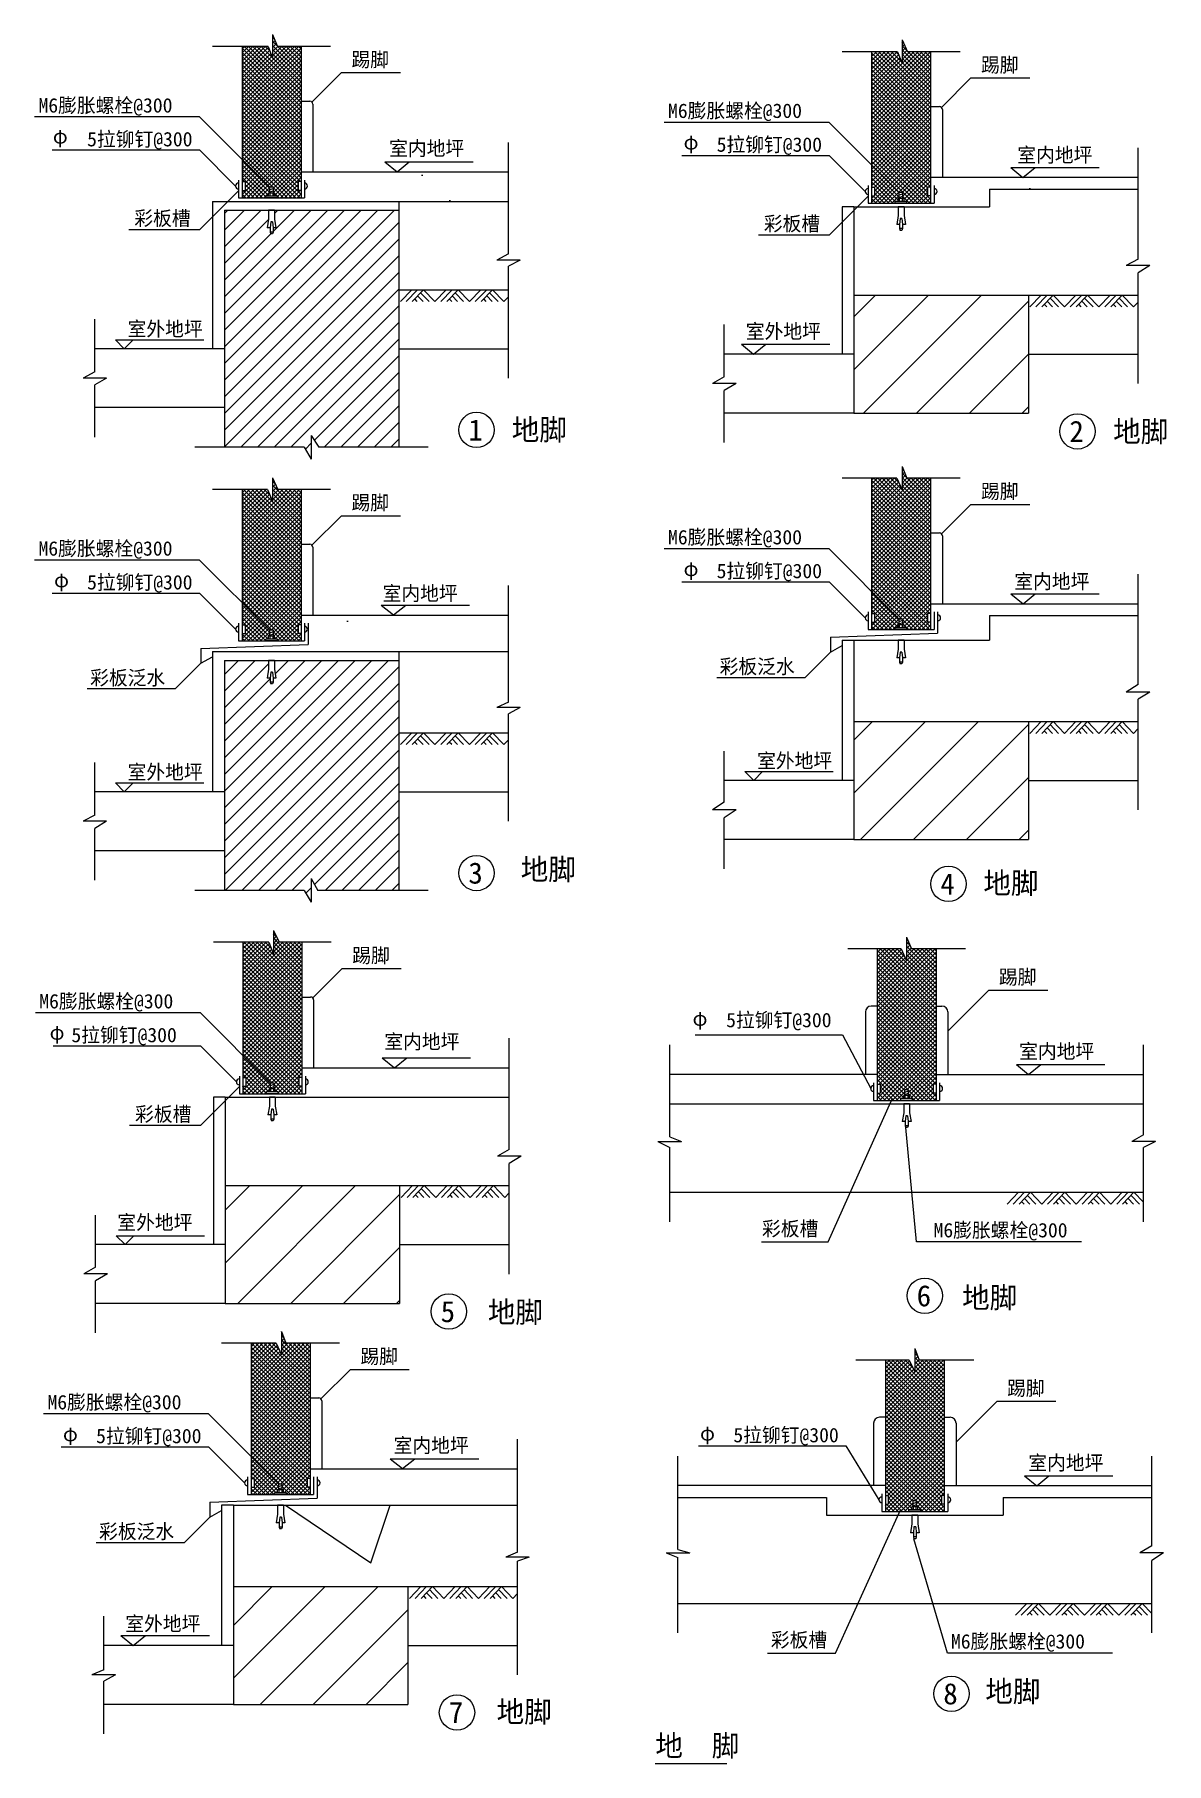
# Model space of a CAD drawing. Header units: metres. Extents: x 21 to 19230, y 1053 to 30390.
import ezdxf

# ---------------------------------------------------------------- set-up
doc = ezdxf.new("R2010")
doc.units = ezdxf.units.M
for name, color, linetype in [('1', 2, 'Continuous'), ('2', 3, 'Continuous'), ('4', 5, 'Continuous'), ('5', 6, 'Continuous')]:
    doc.layers.add(name, color=color, linetype=linetype)
pattern_1 = [(45, (0, 0), (-449.013, 449.013), [])]

msp = doc.modelspace()

# ---------------------------------------------------------------- texts
at = {"layer": '4'}
for s, height, p in [('踢脚', 245, (5398.99, 29843.52)), ('踢脚', 245, (16082.84, 29751.78)), ('M6膨胀螺栓@300', 245, (87.15, 29066.34)), ('M6膨胀螺栓@300', 245, (10771, 28974.6)), ('φ', 245, (330.92, 28540.52)), ('   5拉铆钉@300', 245, (412.17, 28492.66)), ('室内地坪', 245, (6037.86, 28336.56)), ('φ', 245, (11035.45, 28439.51)), ('   5拉铆钉@300', 245, (11096.01, 28400.91)), ('室内地坪', 245, (16698.46, 28224.55)), ('彩板槽', 245, (1712.73, 27150.34)), ('彩板槽', 245, (12396.58, 27058.6)), ('室外地坪', 245, (1599.08, 25272.98)), ('室外地坪', 245, (12091.39, 25232.29)), ('1', 360, (7382.89, 23501.06)), ('地脚', 360, (8119.54, 23504.83)), ('2', 360, (17582.93, 23476.53)), ('地脚', 360, (18325.43, 23474.45)), ('踢脚', 245, (5398.99, 22324.45)), ('踢脚', 245, (16082.84, 22516.14)), ('M6膨胀螺栓@300', 245, (10771, 21738.96)), ('M6膨胀螺栓@300', 245, (87.15, 21547.27)), ('φ', 245, (11034.94, 21201.35)), ('   5拉铆钉@300', 245, (11096.01, 21165.28)), ('φ', 245, (351.41, 21010.78)), ('   5拉铆钉@300', 245, (412.17, 20973.58)), ('室内地坪', 245, (16647.54, 20987.22)), ('室内地坪', 245, (5926.37, 20785.72)), ('彩板泛水', 245, (11646.92, 19544.88)), ('彩板泛水', 245, (963.07, 19353.18)), ('室外地坪', 245, (12282.93, 17945.61)), ('室外地坪', 245, (1599.08, 17753.91)), ('地脚', 360, (8271.05, 16045.29)), ('3', 360, (7382.89, 15981.99)), ('4', 360, (15392.53, 15796.81)), ('地脚', 360, (16122.67, 15810.71)), ('踢脚', 245, (5412.51, 14641.73)), ('踢脚', 245, (16386.78, 14275.17)), ('M6膨胀螺栓@300', 245, (100.68, 13864.55)), ('φ', 245, (11187.53, 13570.89)), ('   5拉铆钉@300', 245, (11257.44, 13544.96)), ('φ', 245, (276.03, 13333.76)), ('5拉铆钉@300', 245, (645.69, 13290.87)), ('室内地坪', 245, (5957.47, 13179.22)), ('室内地坪', 245, (16730.06, 13014.42)), ('彩板槽', 245, (1726.26, 11948.56)), ('室外地坪', 245, (1425.57, 10111.24)), ('彩板槽', 245, (12366.03, 10004.07)), ('M6膨胀螺栓@300', 245, (15277.78, 9979.4)), ('6', 360, (14990.99, 8808.63)), ('地脚', 360, (15762.05, 8777.99)), ('5', 360, (6912.61, 8540.85)), ('地脚', 360, (7713.47, 8530.55)), ('踢脚', 245, (5551.44, 7838.06)), ('M6膨胀螺栓@300', 245, (239.6, 7060.88)), ('踢脚', 245, (16525.7, 7297.16)), ('φ', 245, (502.09, 6520.25)), ('   5拉铆钉@300', 245, (564.62, 6487.2)), ('φ', 245, (11314.19, 6532.57)), ('   5拉铆钉@300', 245, (11380.05, 6502.1)), ('室内地坪', 245, (6113.53, 6327.16)), ('室内地坪', 245, (16885.15, 6031.49)), ('彩板泛水', 245, (1115.53, 4866.79)), ('室外地坪', 245, (1559.76, 3302.37)), ('彩板槽', 245, (12515.96, 3026.05)), ('M6膨胀螺栓@300', 245, (15573.19, 3001.39)), ('8', 360, (15442.94, 2055.31)), ('地脚', 360, (16156.43, 2094.41)), ('7', 360, (7051.53, 1737.18)), ('地脚', 360, (7862.53, 1749.29)), ('地  脚', 360, (10555.76, 1174.69))]:
    msp.add_text(s, height=height, dxfattribs=at).set_placement(p)

# ---------------------------------------------------------------- hatches: boundary and pattern name
at = {"layer": '2'}
h = msp.add_hatch(dxfattribs=at)
h.set_pattern_fill('AR-SAND', scale=100)
h.paths.add_polyline_path([(8063.73, 28059.31), (4542.72, 28059.31), (4542.72, 27619.31), (4602.72, 27619.31), (4602.72, 27869.31, -1), (4602.72, 27769.31), (4602.72, 27619.31), (4602.72, 27559.31), (8063.73, 27559.31)])
h.paths.add_polyline_path([(6202.72, 27559.31), (3301.36, 27559.31), (3042.72, 27300.67), (3042.72, 25059.31), (3242.72, 25059.31), (3242.72, 27409.31), (6202.72, 27409.31)])
h.paths.add_polyline_path([(3301.36, 27559.31), (3042.72, 27559.31), (3042.72, 27300.67)])
h = msp.add_hatch(dxfattribs=at)
h.set_pattern_fill('AR-SAND', scale=100)
h.paths.add_polyline_path([(18747.58, 27967.57), (15226.56, 27967.57), (15226.56, 27527.57), (15286.56, 27527.57), (15286.56, 27777.57, -1), (15286.56, 27677.57), (15286.56, 27527.57), (15286.56, 27467.57), (16226.56, 27467.57), (16226.56, 27767.57), (18747.58, 27767.57)])
h.paths.add_polyline_path([(13926.56, 27408.93), (13726.56, 27208.93), (13726.56, 24967.57), (13926.56, 24967.57)])
h.paths.add_polyline_path([(13926.56, 27408.93), (13926.56, 27467.57), (13726.56, 27467.57), (13726.56, 27208.93)])
h = msp.add_hatch(dxfattribs=at)
h.set_pattern_fill('AR-SAND', scale=100)
h.paths.add_polyline_path([(6202.72, 19920.24), (3042.72, 19920.24), (3042.72, 17540.24), (3242.72, 17540.24), (3242.72, 19770.24), (6202.72, 19770.24)])
h.paths.add_polyline_path([(8063.73, 20540.24), (4662.72, 20540.24), (4662.72, 20400.24), (4662.72, 20040.24), (4662.72, 19920.24), (8063.73, 19920.24)])
h = msp.add_hatch(dxfattribs=at)
h.set_pattern_fill('AR-SAND', scale=100)
h.paths.add_polyline_path([(15346.56, 20731.94), (15346.56, 20591.94), (15346.56, 20541.94, -1), (15346.56, 20441.94), (15346.56, 20231.94), (15346.56, 20111.94), (16226.56, 20111.94), (16226.56, 20531.94), (18747.58, 20531.94), (18747.58, 20731.94)])
h.paths.add_polyline_path([(13926.56, 20111.94), (13726.56, 20111.94), (13726.56, 17731.94), (13926.56, 17731.94)])
h = msp.add_hatch(dxfattribs=at)
h.set_pattern_fill('AR-SAND', scale=100)
h.paths.add_polyline_path([(8077.25, 12857.53), (4556.24, 12857.53), (4556.24, 12417.53), (4616.24, 12417.53), (4616.24, 12667.53, -1), (4616.24, 12567.53), (4616.24, 12417.53), (4616.24, 12357.53), (8077.25, 12357.53)])
h.paths.add_polyline_path([(3256.24, 12298.88), (3056.24, 12098.88), (3056.24, 9857.53), (3256.24, 9857.53)])
h.paths.add_polyline_path([(3256.24, 12298.88), (3256.24, 12357.53), (3056.24, 12357.53), (3056.24, 12098.88)])
h = msp.add_hatch(dxfattribs=at)
h.set_pattern_fill('AR-SAND', scale=100)
h.paths.add_polyline_path([(8216.18, 6053.86), (4815.17, 6053.86), (4815.17, 5913.86), (4815.17, 5863.86, -1), (4815.17, 5763.86), (4815.17, 5553.86), (4815.17, 5433.86), (8216.18, 5433.86)])
h.paths.add_polyline_path([(3395.17, 5433.86), (3195.17, 5433.86), (3195.17, 3053.86), (3395.17, 3053.86)])
at = {"layer": '5'}
h = msp.add_hatch(dxfattribs=at)
h.set_pattern_fill('AR-CONC', scale=150)
h.paths.add_polyline_path([(16226.56, 27467.57), (14776.56, 27467.57), (14776.56, 27317.57), (14801.56, 27167.57), (14751.56, 27167.57), (14751.56, 27097.57), (14741.56, 27067.57), (14711.56, 27067.57), (14701.56, 27097.57), (14701.56, 27167.57), (14651.56, 27167.57), (14676.56, 27317.57), (14676.56, 27467.57), (13985.2, 27467.57), (13926.56, 27408.93), (13926.56, 25967.57), (18747.58, 25967.57), (18747.58, 26419.1), (18947.58, 26469.1), (18547.58, 26469.1), (18747.58, 26519.1), (18747.58, 27767.57), (16226.56, 27767.57)])
h = msp.add_hatch(dxfattribs=at)
h.set_pattern_fill('AR-CONC', scale=150)
h.paths.add_polyline_path([(7863.73, 26560.84), (8063.73, 26610.84), (8063.73, 27559.31), (6202.72, 27559.31), (6202.72, 26059.31), (8063.73, 26059.31), (8063.73, 26510.84), (8263.73, 26560.84)])
h = msp.add_hatch(dxfattribs=at)
h.set_pattern_fill('_U', scale=200)
h.set_pattern_definition(pattern_1)
h.paths.add_polyline_path([(13926.56, 25967.57), (13926.56, 23967.57), (16886.56, 23967.57), (16886.56, 25967.57)])
h = msp.add_hatch(dxfattribs=at)
h.set_pattern_fill('AR-CONC', scale=150)
h.paths.add_polyline_path([(16226.56, 20111.94), (14776.56, 20111.94), (14776.56, 19961.94), (14801.56, 19811.94), (14751.56, 19811.94), (14751.56, 19741.94), (14741.56, 19711.94), (14711.56, 19711.94), (14701.56, 19741.94), (14701.56, 19811.94), (14651.56, 19811.94), (14676.56, 19961.94), (14676.56, 20111.94), (13926.56, 20111.94), (13926.56, 18731.94), (18747.58, 18731.94), (18747.58, 19183.47), (18947.58, 19233.47), (18547.58, 19233.47), (18747.58, 19283.47), (18747.58, 20531.94), (16226.56, 20531.94)])
h = msp.add_hatch(dxfattribs=at)
h.set_pattern_fill('AR-CONC', scale=150)
h.paths.add_polyline_path([(7863.73, 19041.77), (8063.73, 19091.77), (8063.73, 19920.24), (6202.72, 19920.24), (6202.72, 18540.24), (8063.73, 18540.24), (8063.73, 18991.77), (8263.73, 19041.77)])
h = msp.add_hatch(dxfattribs=at)
h.set_pattern_fill('_U', scale=200)
h.set_pattern_definition(pattern_1)
h.paths.add_polyline_path([(13926.56, 18731.94), (13926.56, 16731.94), (16886.56, 16731.94), (16886.56, 18731.94)])
h = msp.add_hatch(dxfattribs=at)
h.set_pattern_fill('_U', scale=200)
h.set_pattern_definition(pattern_1)
h.paths.add_polyline_path([(3256.24, 10857.53), (3256.24, 8857.53), (6216.24, 8857.53), (6216.24, 10857.53)])
h = msp.add_hatch(dxfattribs=at)
h.set_pattern_fill('AR-CONC', scale=150)
h.paths.add_polyline_path([(8216.18, 4053.86), (8216.18, 4505.38), (8416.18, 4555.38), (8016.18, 4555.38), (8216.18, 4605.38), (8216.18, 5433.86), (4245.17, 5433.86), (4245.17, 5283.86), (4270.17, 5133.86), (4220.17, 5133.86), (4220.17, 5063.86), (4210.17, 5033.86), (4180.17, 5033.86), (4170.17, 5063.86), (4170.17, 5133.86), (4120.17, 5133.86), (4145.17, 5283.86), (4145.17, 5433.86), (3395.17, 5433.86), (3395.17, 4053.86)])
h = msp.add_hatch(dxfattribs=at)
h.set_pattern_fill('_U', scale=200)
h.set_pattern_definition(pattern_1)
h.paths.add_polyline_path([(3395.17, 4053.86), (3395.17, 2053.86), (6355.17, 2053.86), (6355.17, 4053.86)])

# ---------------------------------------------------------------- linework, layer by layer
for p, q in [((14828.57, 15051.13), (14818.67, 15061.03)), ((14818.67, 15024.72), (14832.59, 15038.64)), ((14878.03, 14930.96), (14818.67, 14990.32)), ((14818.67, 14954.01), (14853.19, 14988.53)), ((14319.87, 13889.53), (15304.73, 14874.38)), ((14319.87, 13960.24), (15234.02, 14874.38)), ((14319.87, 14030.95), (15163.31, 14874.38)), ((14319.87, 14101.66), (15092.6, 14874.38)), ((14319.87, 14172.37), (15021.89, 14874.38)), ((14319.87, 14525.92), (14668.33, 14874.38)), ((14319.87, 14596.63), (14597.62, 14874.38)), ((14319.87, 14667.34), (14526.91, 14874.38)), ((14319.87, 14738.05), (14456.2, 14874.38)), ((14319.87, 14808.76), (14385.49, 14874.38)), ((14319.87, 14455.21), (14729.36, 14864.7)), ((15319.87, 13852.73), (14319.87, 14852.73)), ((14319.87, 13818.81), (15319.87, 14818.81)), ((14319.87, 14384.5), (14751.69, 14816.32)), ((15319.87, 13782.02), (14319.87, 14782.02)), ((14319.87, 14313.79), (14775.11, 14769.03)), ((14319.87, 13748.1), (15319.87, 14748.1)), ((14319.87, 14243.08), (14796.96, 14720.17)), ((15319.87, 13711.3), (14319.87, 14711.3)), ((14319.87, 13677.39), (15319.87, 14677.39)), ((15319.87, 13923.44), (14368.92, 14874.38)), ((15319.87, 13994.15), (14439.63, 14874.38)), ((15319.87, 14064.86), (14510.34, 14874.38)), ((15319.87, 14135.57), (14581.06, 14874.38)), ((14790.85, 14735.3), (14651.77, 14874.38)), ((14818.67, 14883.3), (14875.01, 14939.64)), ((15319.87, 14418.41), (14818.67, 14919.61)), ((14818.67, 14812.59), (14895.45, 14889.37)), ((14818.67, 14741.88), (14951.18, 14874.38)), ((15319.87, 14347.7), (14818.67, 14848.9)), ((15319.87, 14276.99), (14818.67, 14778.19)), ((15319.87, 14206.28), (14818.67, 14707.48)), ((15319.87, 14489.12), (14934.61, 14874.38)), ((15319.87, 14559.83), (15005.32, 14874.38)), ((15319.87, 14630.54), (15076.03, 14874.38)), ((15319.87, 14701.25), (15146.74, 14874.38)), ((15319.87, 14771.96), (15217.45, 14874.38)), ((15319.87, 14842.68), (15288.16, 14874.38)), ((15319.87, 13640.59), (14319.87, 14640.59)), ((14319.87, 13606.68), (15319.87, 14606.68)), ((15319.87, 13569.88), (14319.87, 14569.88)), ((14319.87, 13535.97), (15319.87, 14535.97)), ((15319.87, 13499.17), (14319.87, 14499.17)), ((14319.87, 13465.26), (15319.87, 14465.26)), ((15319.87, 13428.46), (14319.87, 14428.46)), ((14319.87, 13394.55), (15319.87, 14394.55)), ((15319.87, 13357.75), (14319.87, 14357.75)), ((14319.87, 13323.84), (15319.87, 14323.84)), ((15319.87, 13287.04), (14319.87, 14287.04)), ((14319.87, 13253.13), (15319.87, 14253.13)), ((15319.87, 13216.33), (14319.87, 14216.33)), ((14319.87, 13182.42), (15319.87, 14182.42)), ((15319.87, 13145.62), (14319.87, 14145.62)), ((14319.87, 13111.71), (15319.87, 14111.71)), ((15319.87, 13074.91), (14319.87, 14074.91)), ((14319.87, 13041), (15319.87, 14041)), ((15319.87, 13004.2), (14319.87, 14004.2)), ((14319.87, 12970.29), (15319.87, 13970.29)), ((15319.87, 12933.49), (14319.87, 13933.49)), ((14319.87, 12899.58), (15319.87, 13899.58)), ((15319.87, 12862.78), (14319.87, 13862.78)), ((14319.87, 12828.86), (15319.87, 13828.86)), ((15319.87, 12792.07), (14319.87, 13792.07)), ((14319.87, 12758.15), (15319.87, 13758.15)), ((15319.87, 12721.36), (14319.87, 13721.36)), ((14319.87, 12687.44), (15319.87, 13687.44)), ((15319.87, 12650.64), (14319.87, 13650.64)), ((14319.87, 12616.73), (15319.87, 13616.73)), ((15319.87, 12579.93), (14319.87, 13579.93)), ((15269.87, 12559.22), (14319.87, 13509.22)), ((14353.05, 12579.2), (15319.87, 13546.02)), ((15269.87, 12488.51), (14319.87, 13438.51)), ((15319.87, 12367.8), (14319.87, 13367.8)), ((14319.87, 12333.89), (15319.87, 13333.89)), ((15312.76, 12304.2), (14319.87, 13297.09)), ((15242.05, 12304.2), (14319.87, 13226.38)), ((14360.89, 12304.2), (15319.87, 13263.18)), ((14369.87, 12525.31), (15319.87, 13475.31)), ((14369.87, 12454.6), (15319.87, 13404.6)), ((15171.34, 12304.2), (14319.87, 13155.67)), ((15100.63, 12304.2), (14319.87, 13084.96)), ((15029.92, 12304.2), (14319.87, 13014.25)), ((14789.87, 12473.54), (14319.87, 12943.54)), ((14431.6, 12304.2), (15319.87, 13192.47)), ((14502.31, 12304.2), (15319.87, 13121.76)), ((14573.02, 12304.2), (15319.87, 13051.05)), ((14823.74, 12484.2), (15319.87, 12980.34)), ((14849.87, 12439.63), (15319.87, 12909.63)), ((14789.87, 12402.83), (14319.87, 12872.83)), ((14769.87, 12352.12), (14319.87, 12802.12)), ((14719.87, 12331.41), (14319.87, 12731.41)), ((14676.36, 12304.2), (14319.87, 12660.69)), ((14865.16, 12384.2), (15319.87, 12838.92)), ((14885.87, 12334.2), (15319.87, 12768.2)), ((14926.58, 12304.2), (15319.87, 12697.49)), ((15272.29, 12579.2), (15319.87, 12626.78)), ((14330.65, 12579.2), (14319.87, 12589.98)), ((14319.87, 12404.6), (14344.47, 12429.2)), ((14393.52, 12304.2), (14319.87, 12377.85)), ((14464.23, 12304.2), (14339.23, 12429.2)), ((14605.65, 12304.2), (14369.87, 12539.98)), ((14534.94, 12304.2), (14369.87, 12469.27)), ((14643.74, 12304.2), (14789.87, 12450.34)), ((14744.45, 12334.2), (14769.87, 12359.63)), ((14959.21, 12304.2), (14849.87, 12413.54)), ((14997.29, 12304.2), (15269.87, 12576.78)), ((15068, 12304.2), (15269.87, 12506.07)), ((15138.71, 12304.2), (15269.87, 12435.36)), ((15209.42, 12304.2), (15319.87, 12414.65)), ((15280.13, 12304.2), (15319.87, 12343.94)), ((14322.81, 12304.2), (14319.87, 12307.14)), ((14714.45, 12304.2), (14719.87, 12309.63)), ((14965.06, 8078.57), (14960.61, 8083.02)), ((14960.61, 8046.71), (14972.45, 8058.55)), ((15008.37, 7964.55), (14960.61, 8012.31)), ((14960.61, 7976), (14992.83, 8008.21)), ((14960.61, 7905.29), (15011.14, 7955.82)), ((15461.81, 7440.4), (14960.61, 7941.6)), ((14461.81, 6911.51), (15446.67, 7896.37)), ((14461.81, 6982.22), (15375.96, 7896.37)), ((14461.81, 7052.93), (15305.25, 7896.37)), ((14461.81, 7123.65), (15234.54, 7896.37)), ((14461.81, 7194.36), (15163.83, 7896.37)), ((14461.81, 7547.91), (14810.27, 7896.37)), ((14461.81, 7618.62), (14739.56, 7896.37)), ((14461.81, 7689.33), (14668.85, 7896.37)), ((14461.81, 7760.04), (14598.14, 7896.37)), ((14461.81, 7830.75), (14527.43, 7896.37)), ((14461.81, 7477.2), (14867.97, 7883.36)), ((15461.81, 6874.71), (14461.81, 7874.71)), ((14461.81, 6840.8), (15461.81, 7840.8)), ((14461.81, 7406.49), (14891.74, 7836.42)), ((15461.81, 6804), (14461.81, 7804)), ((14461.81, 7335.78), (14914.66, 7788.63)), ((14461.81, 6770.09), (15461.81, 7770.09)), ((14461.81, 7265.07), (14936.75, 7740.01)), ((15461.81, 6733.29), (14461.81, 7733.29)), ((14461.81, 6699.38), (15461.81, 7699.38)), ((15461.81, 6662.58), (14461.81, 7662.58)), ((14461.81, 6628.67), (15461.81, 7628.67)), ((15461.81, 6945.42), (14510.86, 7896.37)), ((15461.81, 7016.14), (14581.57, 7896.37)), ((15461.81, 7086.85), (14652.29, 7896.37)), ((15461.81, 7157.56), (14723, 7896.37)), ((14925.44, 7764.64), (14793.71, 7896.37)), ((14960.61, 7834.58), (15030.77, 7904.74)), ((14960.61, 7763.87), (15093.12, 7896.37)), ((15461.81, 7369.69), (14960.61, 7870.89)), ((15461.81, 7298.98), (14960.61, 7800.18)), ((15461.81, 7228.27), (14960.61, 7729.47)), ((15461.81, 7511.11), (15076.55, 7896.37)), ((15461.81, 7581.82), (15147.26, 7896.37)), ((15461.81, 7652.53), (15217.97, 7896.37)), ((15461.81, 7723.24), (15288.68, 7896.37)), ((15461.81, 7793.95), (15359.39, 7896.37)), ((15461.81, 7864.66), (15430.1, 7896.37)), ((15461.81, 6591.87), (14461.81, 7591.87)), ((14461.81, 6557.96), (15461.81, 7557.96)), ((15461.81, 6521.16), (14461.81, 7521.16)), ((14461.81, 6487.25), (15461.81, 7487.25)), ((15461.81, 6450.45), (14461.81, 7450.45)), ((14461.81, 6416.54), (15461.81, 7416.54)), ((15461.81, 6379.74), (14461.81, 7379.74)), ((14461.81, 6345.83), (15461.81, 7345.83)), ((15461.81, 6309.03), (14461.81, 7309.03)), ((14461.81, 6275.12), (15461.81, 7275.12)), ((15461.81, 6238.32), (14461.81, 7238.32)), ((14461.81, 6204.41), (15461.81, 7204.41)), ((15461.81, 6167.61), (14461.81, 7167.61)), ((14461.81, 6133.7), (15461.81, 7133.7)), ((15461.81, 6096.9), (14461.81, 7096.9)), ((14461.81, 6062.99), (15461.81, 7062.99)), ((15461.81, 6026.19), (14461.81, 7026.19)), ((14461.81, 5992.27), (15461.81, 6992.27)), ((15461.81, 5955.48), (14461.81, 6955.48)), ((14461.81, 5921.56), (15461.81, 6921.56)), ((15461.81, 5884.76), (14461.81, 6884.76)), ((14461.81, 5850.85), (15461.81, 6850.85)), ((15461.81, 5814.05), (14461.81, 6814.05)), ((14461.81, 5780.14), (15461.81, 6780.14)), ((15461.81, 5743.34), (14461.81, 6743.34)), ((14461.81, 5709.43), (15461.81, 6709.43)), ((15461.81, 5672.63), (14461.81, 6672.63)), ((14461.81, 5638.72), (15461.81, 6638.72)), ((15461.81, 5601.92), (14461.81, 6601.92)), ((15411.81, 5581.21), (14461.81, 6531.21)), ((15411.81, 5510.5), (14461.81, 6460.5)), ((14494.99, 5601.19), (15461.81, 6568.01)), ((14511.81, 5547.3), (15461.81, 6497.3)), ((15461.81, 5389.79), (14461.81, 6389.79)), ((14461.81, 5355.88), (15461.81, 6355.88)), ((15454.7, 5326.19), (14461.81, 6319.08)), ((15383.99, 5326.19), (14461.81, 6248.37)), ((15313.28, 5326.19), (14461.81, 6177.66)), ((14502.83, 5326.19), (15461.81, 6285.17)), ((14511.81, 5476.59), (15461.81, 6426.59)), ((14573.54, 5326.19), (15461.81, 6214.46)), ((15242.57, 5326.19), (14461.81, 6106.95)), ((15171.86, 5326.19), (14461.81, 6036.24)), ((14931.81, 5495.53), (14461.81, 5965.53)), ((14931.81, 5424.82), (14461.81, 5894.82)), ((14644.26, 5326.19), (15461.81, 6143.75)), ((14714.97, 5326.19), (15461.81, 6073.04)), ((14965.68, 5506.19), (15461.81, 6002.33)), ((14991.81, 5461.61), (15461.81, 5931.61)), ((14911.81, 5374.1), (14461.81, 5824.1)), ((14861.81, 5353.39), (14461.81, 5753.39)), ((14818.31, 5326.19), (14461.81, 5682.68)), ((14472.59, 5601.19), (14461.81, 5611.97)), ((15007.1, 5406.19), (15461.81, 5860.9)), ((15027.81, 5356.19), (15461.81, 5790.19)), ((15068.52, 5326.19), (15461.81, 5719.48)), ((15139.23, 5326.19), (15411.81, 5598.77)), ((15414.23, 5601.19), (15461.81, 5648.77)), ((14461.81, 5426.59), (14486.41, 5451.19)), ((14535.46, 5326.19), (14461.81, 5399.84)), ((14464.75, 5326.19), (14461.81, 5329.13)), ((14606.17, 5326.19), (14481.17, 5451.19)), ((14747.59, 5326.19), (14511.81, 5561.97)), ((14676.88, 5326.19), (14511.81, 5491.26)), ((14785.68, 5326.19), (14931.81, 5472.33)), ((14856.39, 5326.19), (14861.81, 5331.61)), ((14886.39, 5356.19), (14911.81, 5381.61)), ((15101.15, 5326.19), (14991.81, 5435.53)), ((15209.94, 5326.19), (15411.81, 5528.06)), ((15280.65, 5326.19), (15411.81, 5457.35)), ((15351.36, 5326.19), (15461.81, 5436.64)), ((15422.07, 5326.19), (15461.81, 5365.93)), ((10552.61, 1052.9), (11766.45, 1052.9))]:
    msp.add_line(p, q)
at = {"layer": '1'}
for p, q in [((3542.72, 30189.5), (3542.72, 27619.31)), ((4542.72, 30189.5), (4542.72, 27619.31)), ((14226.56, 30097.75), (14226.56, 27527.57)), ((15226.56, 30097.75), (15226.56, 27527.57)), ((3482.72, 27919.31), (3482.72, 27619.31)), ((4602.72, 27919.31), (4602.72, 27619.31)), ((3482.72, 27619.31), (4602.72, 27619.31)), ((14166.56, 27827.57), (14166.56, 27527.57)), ((15286.56, 27827.57), (15286.56, 27527.57)), ((14166.56, 27527.57), (15286.56, 27527.57)), ((3542.72, 22670.42), (3542.72, 20100.24)), ((4542.72, 22670.42), (4542.72, 20100.24)), ((14226.56, 22862.12), (14226.56, 20291.94)), ((15226.56, 22862.12), (15226.56, 20291.94)), ((14166.56, 20591.94), (14166.56, 20291.94)), ((15286.56, 20591.94), (15286.56, 20291.94)), ((15346.56, 20591.94), (15346.56, 20231.94)), ((3482.72, 20400.24), (3482.72, 20100.24)), ((4602.72, 20400.24), (4602.72, 20100.24)), ((4662.72, 20400.24), (4662.72, 20040.24)), ((14166.56, 20291.94), (15286.56, 20291.94)), ((2842.72, 19972.83), (4662.72, 20040.24)), ((2842.72, 19972.83), (2842.72, 19720.24)), ((3482.72, 20100.24), (4602.72, 20100.24)), ((13526.56, 20164.53), (15346.56, 20231.94)), ((13526.56, 20164.53), (13526.56, 19911.94)), ((13526.56, 19911.94), (13726.56, 20021.94)), ((2842.72, 19720.24), (3042.72, 19830.24)), ((3556.24, 14987.71), (3556.24, 12417.53)), ((4556.24, 14987.71), (4556.24, 12417.53)), ((14320.64, 14874.38), (14320.64, 12304.2)), ((15320.64, 14874.38), (15320.64, 12304.2)), ((3496.24, 12717.53), (3496.24, 12417.53)), ((4616.24, 12717.53), (4616.24, 12417.53)), ((3496.24, 12417.53), (4616.24, 12417.53)), ((14260.64, 12604.2), (14260.64, 12304.2)), ((15380.64, 12604.2), (15380.64, 12304.2)), ((10799.62, 12244.2), (18841.65, 12244.2)), ((14260.64, 12304.2), (15380.64, 12304.2)), ((10799.62, 10744.2), (18841.65, 10744.2)), ((3695.17, 8184.04), (3695.17, 5613.86)), ((4695.17, 8184.04), (4695.17, 5613.86)), ((14459.57, 7896.37), (14459.57, 5326.19)), ((15459.57, 7896.37), (15459.57, 5326.19)), ((3635.17, 5913.86), (3635.17, 5613.86)), ((4755.17, 5913.86), (4755.17, 5613.86)), ((4815.17, 5913.86), (4815.17, 5553.86)), ((3635.17, 5613.86), (4755.17, 5613.86)), ((14399.57, 5626.19), (14399.57, 5326.19)), ((15519.57, 5626.19), (15519.57, 5326.19)), ((2995.17, 5486.45), (4815.17, 5553.86)), ((2995.17, 5486.45), (2995.17, 5233.86)), ((2995.17, 5233.86), (3195.17, 5343.86)), ((10938.55, 5566.19), (13459.57, 5566.19)), ((13459.57, 5566.19), (13459.57, 5266.19)), ((14399.57, 5326.19), (15519.57, 5326.19)), ((16459.57, 5566.19), (16459.57, 5266.19)), ((16459.57, 5566.19), (18980.58, 5566.19)), ((13459.57, 5266.19), (16459.57, 5266.19)), ((10938.55, 3766.19), (18980.58, 3766.19))]:
    msp.add_line(p, q, dxfattribs=at)
msp.add_circle((7189.7, 1917.18), 300, dxfattribs=at)
at = {"layer": '2'}
for p, q in [((4059.54, 30389.5), (4144.82, 30189.5)), ((4059.54, 30389.5), (4059.54, 29989.5)), ((14743.39, 30297.75), (14833.87, 30097.75)), ((14743.39, 30297.75), (14743.39, 29897.75)), ((3982.72, 30189.5), (3042.72, 30189.5)), ((3982.72, 30189.5), (4059.54, 29989.5)), ((5042.72, 30189.5), (4144.82, 30189.5)), ((14664.4, 30097.75), (13726.56, 30097.75)), ((14664.4, 30097.75), (14743.39, 29897.75)), ((15726.56, 30097.75), (14833.87, 30097.75)), ((4728.07, 29244.67), (5228.07, 29744.67)), ((5228.07, 29744.67), (6228.07, 29744.67)), ((15411.92, 29152.93), (15911.92, 29652.93)), ((15911.92, 29652.93), (16911.92, 29652.93)), ((4542.72, 29259.31), (4692.72, 29259.31)), ((4742.72, 29209.31), (4742.72, 28059.31)), ((15226.56, 29167.57), (15376.56, 29167.57)), ((15426.56, 29117.57), (15426.56, 27967.57)), ((2820.6, 28991.43), (20.6, 28991.43)), ((2820.6, 28991.43), (4012.72, 27799.31)), ((13504.45, 28899.69), (10704.45, 28899.69)), ((13504.45, 28899.69), (14696.56, 27707.57)), ((8063.73, 26669.05), (8063.73, 28559.31)), ((18747.58, 26580.67), (18747.58, 28467.57)), ((320.6, 28431.43), (2820.6, 28431.43)), ((2820.6, 28431.43), (3432.72, 27819.31)), ((5963.29, 28227.86), (7463.29, 28227.86)), ((5963.29, 28227.86), (6171.47, 28059.33)), ((6171.47, 28059.33), (6379.65, 28227.86)), ((11004.45, 28339.69), (13504.45, 28339.69)), ((13504.45, 28339.69), (14116.56, 27727.57)), ((3542.72, 27894.31), (3592.72, 27894.31)), ((3592.72, 27894.31), (3592.72, 27744.31)), ((4542.72, 27894.31), (4492.72, 27894.31)), ((4492.72, 27894.31), (4492.72, 27744.31)), ((4542.72, 28059.31), (8063.73, 28059.31)), ((15226.56, 27967.57), (18747.58, 27967.57)), ((16586.55, 28134.17), (16794.73, 27965.64)), ((16586.55, 28134.17), (18086.55, 28134.17)), ((16794.73, 27965.64), (17002.91, 28134.17)), ((2820.6, 27078.56), (3482.72, 27740.67)), ((3542.72, 27744.31), (3592.72, 27744.31)), ((4142.72, 27649.31), (3942.72, 27649.31)), ((3942.72, 27619.31), (3942.72, 27649.31)), ((4142.72, 27619.31), (3942.72, 27619.31)), ((3992.72, 27649.31), (3992.72, 27699.31)), ((4092.72, 27699.31), (3992.72, 27699.31)), ((4072.72, 27799.31), (4012.72, 27799.31)), ((4012.72, 27699.31), (4012.72, 27799.31)), ((4012.72, 27759.31), (4072.72, 27779.31)), ((4012.72, 27719.31), (4072.72, 27739.31)), ((4017.72, 27649.31), (4017.72, 27699.31)), ((4067.72, 27649.31), (4067.72, 27699.31)), ((4072.72, 27699.31), (4072.72, 27799.31)), ((4092.72, 27649.31), (4092.72, 27699.31)), ((4142.72, 27619.31), (4142.72, 27649.31)), ((4542.72, 27744.31), (4492.72, 27744.31)), ((13504.45, 26986.81), (14166.56, 27648.93)), ((14226.56, 27802.57), (14276.56, 27802.57)), ((14226.56, 27652.57), (14276.56, 27652.57)), ((14276.56, 27802.57), (14276.56, 27652.57)), ((14676.56, 27557.57), (14676.56, 27607.57)), ((14776.56, 27607.57), (14676.56, 27607.57)), ((14756.56, 27707.57), (14696.56, 27707.57)), ((14696.56, 27607.57), (14696.56, 27707.57)), ((14696.56, 27667.57), (14756.56, 27687.57)), ((14696.56, 27627.57), (14756.56, 27647.57)), ((14701.56, 27557.57), (14701.56, 27607.57)), ((14751.56, 27557.57), (14751.56, 27607.57)), ((14756.56, 27607.57), (14756.56, 27707.57)), ((14776.56, 27557.57), (14776.56, 27607.57)), ((15226.56, 27802.57), (15176.56, 27802.57)), ((15176.56, 27802.57), (15176.56, 27652.57)), ((15226.56, 27652.57), (15176.56, 27652.57)), ((16226.56, 27767.57), (16226.56, 27467.57)), ((16226.56, 27767.57), (18747.58, 27767.57)), ((3042.72, 27559.31), (8063.73, 27559.31)), ((3042.72, 27559.31), (3042.72, 25059.31)), ((3242.72, 27409.31), (3242.72, 23386.84)), ((3242.72, 27409.31), (6202.72, 27409.31)), ((4092.72, 27409.31), (3992.72, 27409.31)), ((3992.72, 27409.31), (3992.72, 27259.31)), ((4092.72, 27409.31), (3992.72, 27409.31)), ((4092.72, 27409.31), (4092.72, 27259.31)), ((6202.72, 27559.31), (6202.72, 23386.84)), ((13726.56, 27467.57), (13726.56, 24967.57)), ((13926.56, 27467.57), (13726.56, 27467.57)), ((13926.56, 27467.57), (13926.56, 23967.57)), ((13926.56, 27467.57), (16226.56, 27467.57)), ((14826.56, 27557.57), (14626.56, 27557.57)), ((14626.56, 27527.57), (14626.56, 27557.57)), ((14826.56, 27527.57), (14626.56, 27527.57)), ((14676.56, 27317.57), (14651.56, 27167.57)), ((14776.56, 27467.57), (14676.56, 27467.57)), ((14676.56, 27467.57), (14676.56, 27317.57)), ((14776.56, 27467.57), (14676.56, 27467.57)), ((14776.56, 27467.57), (14776.56, 27317.57)), ((14776.56, 27317.57), (14801.56, 27167.57)), ((14826.56, 27527.57), (14826.56, 27557.57)), ((2820.6, 27078.56), (1620.6, 27078.56)), ((3992.72, 27259.31), (3967.72, 27109.31)), ((4017.72, 27109.31), (3967.72, 27109.31)), ((4027.72, 27209.31), (4017.72, 27109.31)), ((4017.72, 27109.31), (4017.72, 27039.31)), ((4017.72, 27039.31), (4027.72, 27009.31)), ((4067.72, 27039.31), (4017.72, 27039.31)), ((4057.72, 27209.31), (4027.72, 27209.31)), ((4057.72, 27009.31), (4027.72, 27009.31)), ((4057.72, 27209.31), (4067.72, 27109.31)), ((4067.72, 27039.31), (4057.72, 27009.31)), ((4117.72, 27109.31), (4067.72, 27109.31)), ((4067.72, 27109.31), (4067.72, 27039.31)), ((4092.72, 27259.31), (4117.72, 27109.31)), ((14701.56, 27167.57), (14651.56, 27167.57)), ((14711.56, 27267.57), (14701.56, 27167.57)), ((14701.56, 27167.57), (14701.56, 27097.57)), ((14701.56, 27097.57), (14711.56, 27067.57)), ((14751.56, 27097.57), (14701.56, 27097.57)), ((14741.56, 27267.57), (14711.56, 27267.57)), ((14741.56, 27067.57), (14711.56, 27067.57)), ((14741.56, 27267.57), (14751.56, 27167.57)), ((14751.56, 27097.57), (14741.56, 27067.57)), ((14751.56, 27167.57), (14751.56, 27097.57)), ((14801.56, 27167.57), (14751.56, 27167.57)), ((13504.45, 26986.81), (12304.45, 26986.81)), ((8063.73, 26669.05), (7863.73, 26560.84)), ((8263.73, 26560.84), (7863.73, 26560.84)), ((8263.73, 26560.84), (8063.73, 26460.09)), ((8063.73, 24559.31), (8063.73, 26460.09)), ((18747.58, 26580.67), (18547.58, 26469.1)), ((18947.58, 26469.1), (18547.58, 26469.1)), ((18947.58, 26469.1), (18747.58, 26347.05)), ((18747.58, 24467.57), (18747.58, 26347.05)), ((6202.72, 26059.31), (8063.73, 26059.31)), ((13926.56, 25967.57), (18747.58, 25967.57)), ((16886.56, 25967.57), (16886.56, 23967.57)), ((1042.72, 24666.21), (1042.72, 25559.31)), ((11726.56, 24579.74), (11726.56, 25467.57)), ((3242.72, 25059.31), (1042.72, 25059.31)), ((1392.72, 25209.31), (1542.72, 25059.31)), ((1392.72, 25209.31), (2892.72, 25209.31)), ((1542.72, 25059.31), (1692.72, 25209.31)), ((6202.72, 25059.31), (8063.73, 25059.31)), ((13926.56, 24967.57), (11726.56, 24967.57)), ((12015.53, 25133.59), (12223.71, 24965.07)), ((12015.53, 25133.59), (13515.53, 25133.59)), ((12223.71, 24965.07), (12431.89, 25133.59)), ((16886.56, 24967.57), (18747.58, 24967.57)), ((1042.72, 24666.21), (842.72, 24560.52)), ((1242.72, 24560.52), (842.72, 24560.52)), ((1242.72, 24560.52), (1042.72, 24446.37)), ((1042.72, 23559.31), (1042.72, 24446.37)), ((11726.56, 24579.74), (11526.56, 24468.77)), ((11926.56, 24468.77), (11526.56, 24468.77)), ((11926.56, 24468.77), (11726.56, 24352.42)), ((11726.56, 23467.57), (11726.56, 24352.42)), ((3242.72, 24059.31), (1042.72, 24059.31)), ((13926.56, 23967.57), (11726.56, 23967.57)), ((13926.56, 23967.57), (16886.56, 23967.57)), ((4717.06, 23586.84), (4842.96, 23386.84)), ((4717.06, 23586.84), (4717.06, 23186.84)), ((4595.58, 23386.84), (2742.72, 23386.84)), ((4595.58, 23386.84), (4717.06, 23186.84)), ((6702.72, 23386.84), (4842.96, 23386.84)), ((14743.39, 23062.12), (14743.39, 22662.12)), ((14743.39, 23062.12), (14822.11, 22862.12)), ((3975.37, 22670.42), (3042.72, 22670.42)), ((3975.37, 22670.42), (4059.54, 22470.42)), ((4059.54, 22870.42), (4059.54, 22470.42)), ((4059.54, 22870.42), (4151.52, 22670.42)), ((5042.72, 22670.42), (4151.52, 22670.42)), ((14657.06, 22862.12), (13726.56, 22862.12)), ((14657.06, 22862.12), (14743.39, 22662.12)), ((15726.56, 22862.12), (14822.11, 22862.12)), ((15411.92, 21917.29), (15911.92, 22417.29)), ((15911.92, 22417.29), (16911.92, 22417.29)), ((4728.07, 21725.6), (5228.07, 22225.6)), ((5228.07, 22225.6), (6228.07, 22225.6)), ((4542.72, 21740.24), (4692.72, 21740.24)), ((15226.56, 21931.94), (15376.56, 21931.94)), ((15426.56, 21881.94), (15426.56, 20731.94)), ((2820.6, 21472.36), (20.6, 21472.36)), ((2820.6, 21472.36), (4012.72, 20280.24)), ((4742.72, 21690.24), (4742.72, 20540.24)), ((13504.45, 21664.05), (10704.45, 21664.05)), ((13504.45, 21664.05), (14696.56, 20471.94)), ((18747.58, 19362.87), (18747.58, 21231.94)), ((320.6, 20912.36), (2820.6, 20912.36)), ((2820.6, 20912.36), (3432.72, 20300.24)), ((8063.73, 19058.7), (8063.73, 21040.24)), ((11004.45, 21104.05), (13504.45, 21104.05)), ((13504.45, 21104.05), (14116.56, 20491.94)), ((16588.4, 20901.04), (16796.58, 20732.51)), ((16588.4, 20901.04), (18088.4, 20901.04)), ((16796.58, 20732.51), (17004.76, 20901.04)), ((4542.72, 20540.24), (8063.73, 20540.24)), ((5903.02, 20709.53), (6111.19, 20541)), ((5903.02, 20709.53), (7403.02, 20709.53)), ((6111.19, 20541), (6319.37, 20709.53)), ((14226.56, 20566.94), (14276.56, 20566.94)), ((14276.56, 20566.94), (14276.56, 20416.94)), ((15226.56, 20566.94), (15176.56, 20566.94)), ((15176.56, 20566.94), (15176.56, 20416.94)), ((15226.56, 20731.94), (18747.58, 20731.94)), ((3542.72, 20375.24), (3592.72, 20375.24)), ((3592.72, 20375.24), (3592.72, 20225.24)), ((4012.72, 20180.24), (4012.72, 20280.24)), ((4072.72, 20280.24), (4012.72, 20280.24)), ((4012.72, 20240.24), (4072.72, 20260.24)), ((4072.72, 20180.24), (4072.72, 20280.24)), ((4542.72, 20375.24), (4492.72, 20375.24)), ((4492.72, 20375.24), (4492.72, 20225.24)), ((14226.56, 20416.94), (14276.56, 20416.94)), ((14626.56, 20291.94), (14626.56, 20321.94)), ((14826.56, 20321.94), (14626.56, 20321.94)), ((14826.56, 20291.94), (14626.56, 20291.94)), ((14676.56, 20321.94), (14676.56, 20371.94)), ((14776.56, 20371.94), (14676.56, 20371.94)), ((14696.56, 20371.94), (14696.56, 20471.94)), ((14756.56, 20471.94), (14696.56, 20471.94)), ((14696.56, 20431.94), (14756.56, 20451.94)), ((14696.56, 20391.94), (14756.56, 20411.94)), ((14701.56, 20321.94), (14701.56, 20371.94)), ((14751.56, 20321.94), (14751.56, 20371.94)), ((14756.56, 20371.94), (14756.56, 20471.94)), ((14776.56, 20321.94), (14776.56, 20371.94)), ((14826.56, 20291.94), (14826.56, 20321.94)), ((15226.56, 20416.94), (15176.56, 20416.94)), ((16226.56, 20531.94), (16226.56, 20111.94)), ((16226.56, 20531.94), (18747.58, 20531.94)), ((3542.72, 20225.24), (3592.72, 20225.24)), ((3942.72, 20100.24), (3942.72, 20130.24)), ((4142.72, 20130.24), (3942.72, 20130.24)), ((4142.72, 20100.24), (3942.72, 20100.24)), ((4092.72, 20180.24), (3992.72, 20180.24)), ((3992.72, 20130.24), (3992.72, 20180.24)), ((4012.72, 20200.24), (4072.72, 20220.24)), ((4017.72, 20130.24), (4017.72, 20180.24)), ((4067.72, 20130.24), (4067.72, 20180.24)), ((4092.72, 20130.24), (4092.72, 20180.24)), ((4142.72, 20100.24), (4142.72, 20130.24)), ((4542.72, 20225.24), (4492.72, 20225.24)), ((13726.56, 20111.94), (16226.56, 20111.94)), ((13726.56, 20111.94), (13726.56, 17731.94)), ((13926.56, 20111.94), (13926.56, 16731.94)), ((14676.56, 19961.94), (14651.56, 19811.94)), ((14776.56, 20111.94), (14676.56, 20111.94)), ((14776.56, 20111.94), (14676.56, 20111.94)), ((14676.56, 20111.94), (14676.56, 19961.94)), ((14776.56, 20111.94), (14776.56, 19961.94)), ((14776.56, 19961.94), (14801.56, 19811.94)), ((2413.31, 19290.84), (2842.72, 19720.24)), ((3042.72, 19920.24), (8063.73, 19920.24)), ((3042.72, 19920.24), (3042.72, 17540.24)), ((3242.72, 19770.24), (3242.72, 15867.77)), ((3242.72, 19770.24), (6202.72, 19770.24)), ((4092.72, 19770.24), (3992.72, 19770.24)), ((3992.72, 19770.24), (3992.72, 19620.24)), ((4092.72, 19770.24), (3992.72, 19770.24)), ((4092.72, 19770.24), (4092.72, 19620.24)), ((6202.72, 19920.24), (6202.72, 15867.77)), ((13097.16, 19482.53), (13526.56, 19911.94)), ((14701.56, 19811.94), (14651.56, 19811.94)), ((14711.56, 19911.94), (14701.56, 19811.94)), ((14701.56, 19811.94), (14701.56, 19741.94)), ((14751.56, 19741.94), (14701.56, 19741.94)), ((14701.56, 19741.94), (14711.56, 19711.94)), ((14741.56, 19911.94), (14711.56, 19911.94)), ((14741.56, 19711.94), (14711.56, 19711.94)), ((14741.56, 19911.94), (14751.56, 19811.94)), ((14751.56, 19741.94), (14741.56, 19711.94)), ((14751.56, 19811.94), (14751.56, 19741.94)), ((14801.56, 19811.94), (14751.56, 19811.94)), ((3992.72, 19620.24), (3967.72, 19470.24)), ((4017.72, 19470.24), (3967.72, 19470.24)), ((4027.72, 19570.24), (4017.72, 19470.24)), ((4017.72, 19470.24), (4017.72, 19400.24)), ((4017.72, 19400.24), (4027.72, 19370.24)), ((4067.72, 19400.24), (4017.72, 19400.24)), ((4057.72, 19570.24), (4027.72, 19570.24)), ((4057.72, 19370.24), (4027.72, 19370.24)), ((4057.72, 19570.24), (4067.72, 19470.24)), ((4067.72, 19400.24), (4057.72, 19370.24)), ((4117.72, 19470.24), (4067.72, 19470.24)), ((4067.72, 19470.24), (4067.72, 19400.24)), ((4092.72, 19620.24), (4117.72, 19470.24)), ((11597.16, 19482.53), (13097.16, 19482.53)), ((18747.58, 19362.87), (18547.58, 19233.47)), ((913.31, 19290.84), (2413.31, 19290.84)), ((18947.58, 19233.47), (18547.58, 19233.47)), ((18947.58, 19233.47), (18747.58, 19109.52)), ((18747.58, 17231.94), (18747.58, 19109.52)), ((8063.73, 19058.7), (7863.73, 18970.12)), ((8263.73, 18970.12), (7863.73, 18970.12)), ((8263.73, 18970.12), (8063.73, 18863.6)), ((8063.73, 17040.24), (8063.73, 18863.6)), ((6202.72, 18540.24), (8063.73, 18540.24)), ((13926.56, 18731.94), (18747.58, 18731.94)), ((16886.56, 18731.94), (16886.56, 16731.94)), ((11726.56, 17362.76), (11726.56, 18231.94)), ((1042.72, 17143.25), (1042.72, 18040.24)), ((1392.72, 17690.24), (1542.72, 17540.24)), ((1392.72, 17690.24), (2892.72, 17690.24)), ((1542.72, 17540.24), (1692.72, 17690.24)), ((13926.56, 17731.94), (11726.56, 17731.94)), ((12076.56, 17881.94), (12226.56, 17731.94)), ((12076.56, 17881.94), (13576.56, 17881.94)), ((12226.56, 17731.94), (12376.56, 17881.94)), ((16886.56, 17731.94), (18747.58, 17731.94)), ((3242.72, 17540.24), (1042.72, 17540.24)), ((6202.72, 17540.24), (8063.73, 17540.24)), ((11726.56, 17362.76), (11526.56, 17233.14)), ((1042.72, 17143.25), (842.72, 17041.44)), ((1242.72, 17041.44), (842.72, 17041.44)), ((1242.72, 17041.44), (1042.72, 16914.88)), ((11926.56, 17233.14), (11526.56, 17233.14)), ((11926.56, 17233.14), (11726.56, 17100.27)), ((11726.56, 16231.94), (11726.56, 17100.27)), ((1042.72, 16040.24), (1042.72, 16914.88)), ((13926.56, 16731.94), (11726.56, 16731.94)), ((13926.56, 16731.94), (16886.56, 16731.94)), ((3242.72, 16540.24), (1042.72, 16540.24)), ((4594.31, 15867.77), (2742.72, 15867.77)), ((4594.31, 15867.77), (4717.06, 15667.77)), ((4717.06, 16067.77), (4827.7, 15867.77)), ((4717.06, 16067.77), (4717.06, 15667.77)), ((6702.72, 15867.77), (4827.7, 15867.77)), ((3995.95, 14987.71), (3056.24, 14987.71)), ((3995.95, 14987.71), (4073.07, 14787.71)), ((4073.07, 15187.71), (4073.07, 14787.71)), ((4073.07, 15187.71), (4169.65, 14987.71)), ((5056.24, 14987.71), (4169.65, 14987.71)), ((14819.44, 15074.38), (14819.44, 14674.38)), ((14819.44, 15074.38), (14901.36, 14874.38)), ((14727.87, 14874.38), (13820.64, 14874.38)), ((14727.87, 14874.38), (14819.44, 14674.38)), ((15820.64, 14874.38), (14901.36, 14874.38)), ((4741.6, 14042.88), (5241.6, 14542.88)), ((5241.6, 14542.88), (6241.6, 14542.88)), ((16215.86, 14176.32), (15520.64, 13481.1)), ((16215.86, 14176.32), (17215.86, 14176.32)), ((2834.12, 13789.64), (34.12, 13789.64)), ((2834.12, 13789.64), (4026.24, 12597.53)), ((4556.24, 14057.53), (4706.24, 14057.53)), ((4756.24, 14007.53), (4756.24, 12857.53)), ((14120.64, 13804.2), (14120.64, 12744.2)), ((14320.64, 13904.2), (14220.64, 13904.2)), ((15320.64, 13904.2), (15420.64, 13904.2)), ((15520.64, 13804.2), (15520.64, 12744.2)), ((334.12, 13229.64), (2834.12, 13229.64)), ((2834.12, 13229.64), (3446.24, 12617.53)), ((8077.25, 11473.12), (8077.25, 13357.53)), ((10799.62, 11687.01), (10799.62, 13244.2)), ((11230.73, 13418.88), (13730.73, 13418.88)), ((13730.73, 13418.88), (14210.69, 12506.42)), ((18841.65, 11721.43), (18841.65, 13244.2)), ((5920.82, 13024.7), (6129, 12856.18)), ((5920.82, 13024.7), (7420.82, 13024.7)), ((6129, 12856.18), (6337.18, 13024.7)), ((16682.81, 12912.66), (16890.99, 12744.13)), ((16682.81, 12912.66), (18182.81, 12912.66)), ((16890.99, 12744.13), (17099.17, 12912.66)), ((3556.24, 12692.53), (3606.24, 12692.53)), ((3606.24, 12692.53), (3606.24, 12542.53)), ((4506.24, 12692.53), (4506.24, 12542.53)), ((4556.24, 12692.53), (4506.24, 12692.53)), ((4556.24, 12857.53), (8077.25, 12857.53)), ((14320.64, 12744.2), (10799.62, 12744.2)), ((15320.64, 12744.2), (18841.65, 12744.2)), ((2834.12, 11876.77), (3496.24, 12538.88)), ((3256.24, 12357.53), (3056.24, 12357.53)), ((3056.24, 12357.53), (3056.24, 9857.53)), ((3256.24, 12357.53), (8077.25, 12357.53)), ((3256.24, 12357.53), (3256.24, 8857.53)), ((3556.24, 12542.53), (3606.24, 12542.53)), ((3956.24, 12417.53), (3956.24, 12447.53)), ((4156.24, 12447.53), (3956.24, 12447.53)), ((4156.24, 12417.53), (3956.24, 12417.53)), ((4106.24, 12497.53), (4006.24, 12497.53)), ((4006.24, 12447.53), (4006.24, 12497.53)), ((4106.24, 12357.53), (4006.24, 12357.53)), ((4006.24, 12357.53), (4006.24, 12207.53)), ((4106.24, 12357.53), (4006.24, 12357.53)), ((4026.24, 12497.53), (4026.24, 12597.53)), ((4086.24, 12597.53), (4026.24, 12597.53)), ((4026.24, 12557.53), (4086.24, 12577.53)), ((4026.24, 12517.53), (4086.24, 12537.53)), ((4031.24, 12447.53), (4031.24, 12497.53)), ((4081.24, 12447.53), (4081.24, 12497.53)), ((4086.24, 12497.53), (4086.24, 12597.53)), ((4106.24, 12447.53), (4106.24, 12497.53)), ((4106.24, 12357.53), (4106.24, 12207.53)), ((4156.24, 12417.53), (4156.24, 12447.53)), ((4556.24, 12542.53), (4506.24, 12542.53)), ((13487.35, 9904.49), (14580.79, 12344.2)), ((14320.64, 12579.2), (14370.64, 12579.2)), ((14320.64, 12429.2), (14370.64, 12429.2)), ((14370.64, 12579.2), (14370.64, 12429.2)), ((14720.64, 12304.2), (14720.64, 12334.2)), ((14920.64, 12334.2), (14720.64, 12334.2)), ((14870.64, 12384.2), (14770.64, 12384.2)), ((14770.64, 12334.2), (14770.64, 12384.2)), ((14790.64, 12384.2), (14790.64, 12484.2)), ((14850.64, 12484.2), (14790.64, 12484.2)), ((14790.64, 12444.2), (14850.64, 12464.2)), ((14790.64, 12404.2), (14850.64, 12424.2)), ((14795.64, 12334.2), (14795.64, 12384.2)), ((14845.64, 12334.2), (14845.64, 12384.2)), ((14850.64, 12384.2), (14850.64, 12484.2)), ((14870.64, 12334.2), (14870.64, 12384.2)), ((14920.64, 12304.2), (14920.64, 12334.2)), ((15270.64, 12579.2), (15270.64, 12429.2)), ((15320.64, 12579.2), (15270.64, 12579.2)), ((15320.64, 12429.2), (15270.64, 12429.2)), ((4006.24, 12207.53), (3981.24, 12057.53)), ((4031.24, 12057.53), (3981.24, 12057.53)), ((4041.24, 12157.53), (4031.24, 12057.53)), ((4031.24, 12057.53), (4031.24, 11987.53)), ((4071.24, 12157.53), (4041.24, 12157.53)), ((4071.24, 12157.53), (4081.24, 12057.53)), ((4131.24, 12057.53), (4081.24, 12057.53)), ((4081.24, 12057.53), (4081.24, 11987.53)), ((4106.24, 12207.53), (4131.24, 12057.53)), ((14920.64, 12304.2), (14720.64, 12304.2)), ((14770.64, 12094.2), (14745.64, 11944.2)), ((14870.64, 12244.2), (14770.64, 12244.2)), ((14870.64, 12244.2), (14770.64, 12244.2)), ((14770.64, 12244.2), (14770.64, 12094.2)), ((14805.64, 12044.2), (14795.64, 11944.2)), ((14835.64, 12044.2), (14805.64, 12044.2)), ((14835.64, 12044.2), (14845.64, 11944.2)), ((14870.64, 12244.2), (14870.64, 12094.2)), ((14870.64, 12094.2), (14895.64, 11944.2)), ((2834.12, 11876.77), (1634.12, 11876.77)), ((4081.24, 11987.53), (4031.24, 11987.53)), ((4031.24, 11987.53), (4041.24, 11957.53)), ((4071.24, 11957.53), (4041.24, 11957.53)), ((4081.24, 11987.53), (4071.24, 11957.53)), ((14795.64, 11944.2), (14745.64, 11944.2)), ((14795.64, 11944.2), (14795.64, 11874.2)), ((14845.64, 11874.2), (14795.64, 11874.2)), ((14795.64, 11874.2), (14805.64, 11844.2)), ((14835.64, 11844.2), (14805.64, 11844.2)), ((14989.93, 9904.49), (14805.64, 11844.2)), ((14845.64, 11874.2), (14835.64, 11844.2)), ((14895.64, 11944.2), (14845.64, 11944.2)), ((14845.64, 11944.2), (14845.64, 11874.2)), ((8077.25, 11473.12), (7877.25, 11359.06)), ((10599.62, 11605.12), (10799.62, 11503.17)), ((10599.62, 11605.12), (10999.62, 11605.12)), ((10799.62, 11687.01), (10999.62, 11605.12)), ((10799.62, 10244.2), (10799.62, 11503.17)), ((18841.65, 11721.43), (18641.65, 11605.12)), ((19041.65, 11605.12), (18641.65, 11605.12)), ((19041.65, 11605.12), (18841.65, 11505.8)), ((18841.65, 10244.2), (18841.65, 11505.8)), ((8277.25, 11359.06), (7877.25, 11359.06)), ((8277.25, 11359.06), (8077.25, 11234.9)), ((8077.25, 9357.53), (8077.25, 11234.9)), ((3256.24, 10857.53), (8077.25, 10857.53)), ((6216.24, 10857.53), (6216.24, 8857.53)), ((1056.24, 9474.83), (1056.24, 10357.53)), ((1406.24, 10007.53), (1556.24, 9857.53)), ((1406.24, 10007.53), (2906.24, 10007.53)), ((1556.24, 9857.53), (1706.24, 10007.53)), ((3256.24, 9857.53), (1056.24, 9857.53)), ((6216.24, 9857.53), (8077.25, 9857.53)), ((12357.27, 9904.49), (13487.35, 9904.49)), ((17789.93, 9904.49), (14989.93, 9904.49)), ((1056.24, 9474.83), (856.24, 9358.73)), ((1256.24, 9358.73), (856.24, 9358.73)), ((1256.24, 9358.73), (1056.24, 9243.92)), ((1056.24, 8357.53), (1056.24, 9243.92)), ((3256.24, 8857.53), (1056.24, 8857.53)), ((3256.24, 8857.53), (6216.24, 8857.53)), ((4212, 8384.04), (4212, 7984.04)), ((4212, 8384.04), (4286.84, 8184.04)), ((4122.42, 8184.04), (3195.17, 8184.04)), ((4122.42, 8184.04), (4212, 7984.04)), ((5195.17, 8184.04), (4286.84, 8184.04)), ((14958.37, 8096.37), (15034.85, 7896.37)), ((14958.37, 8096.37), (14958.37, 7696.37)), ((4880.52, 7239.21), (5380.52, 7739.21)), ((5380.52, 7739.21), (6380.52, 7739.21)), ((14864.38, 7896.37), (13959.57, 7896.37)), ((14864.38, 7896.37), (14958.37, 7696.37)), ((15959.57, 7896.37), (15034.85, 7896.37)), ((4695.17, 7253.86), (4845.17, 7253.86)), ((4895.17, 7203.86), (4895.17, 6053.86)), ((16354.78, 7198.31), (15659.57, 6503.09)), ((16354.78, 7198.31), (17354.78, 7198.31)), ((2973.05, 6985.97), (173.05, 6985.97)), ((2973.05, 6985.97), (4165.17, 5793.86)), ((14259.57, 6826.19), (14259.57, 5766.19)), ((14459.57, 6926.19), (14359.57, 6926.19)), ((15459.57, 6926.19), (15559.57, 6926.19)), ((15659.57, 6826.19), (15659.57, 5766.19)), ((8216.18, 4637.16), (8216.18, 6553.86)), ((473.05, 6425.97), (2973.05, 6425.97)), ((2973.05, 6425.97), (3585.17, 5813.86)), ((6057.73, 6223.18), (6265.91, 6054.65)), ((6057.73, 6223.18), (7557.73, 6223.18)), ((6265.91, 6054.65), (6474.09, 6223.18)), ((10938.55, 4681.97), (10938.55, 6266.19)), ((11288.48, 6440.87), (13788.48, 6440.87)), ((13788.48, 6440.87), (14349.62, 5528.41)), ((18980.58, 4743.48), (18980.58, 6266.19)), ((3695.17, 5888.86), (3745.17, 5888.86)), ((3745.17, 5888.86), (3745.17, 5738.86)), ((4695.17, 5888.86), (4645.17, 5888.86)), ((4645.17, 5888.86), (4645.17, 5738.86)), ((4695.17, 6053.86), (8216.18, 6053.86)), ((16819.99, 5934.15), (17028.17, 5765.62)), ((16819.99, 5934.15), (18319.99, 5934.15)), ((17028.17, 5765.62), (17236.35, 5934.15)), ((3695.17, 5738.86), (3745.17, 5738.86)), ((4295.17, 5643.86), (4095.17, 5643.86)), ((4095.17, 5613.86), (4095.17, 5643.86)), ((4295.17, 5613.86), (4095.17, 5613.86)), ((4145.17, 5643.86), (4145.17, 5693.86)), ((4245.17, 5693.86), (4145.17, 5693.86)), ((4225.17, 5793.86), (4165.17, 5793.86)), ((4165.17, 5693.86), (4165.17, 5793.86)), ((4165.17, 5753.86), (4225.17, 5773.86)), ((4165.17, 5713.86), (4225.17, 5733.86)), ((4170.17, 5643.86), (4170.17, 5693.86)), ((4220.17, 5643.86), (4220.17, 5693.86)), ((4225.17, 5693.86), (4225.17, 5793.86)), ((4245.17, 5643.86), (4245.17, 5693.86)), ((4295.17, 5613.86), (4295.17, 5643.86)), ((4695.17, 5738.86), (4645.17, 5738.86)), ((14459.57, 5766.19), (10938.55, 5766.19)), ((14459.57, 5601.19), (14509.57, 5601.19)), ((14509.57, 5601.19), (14509.57, 5451.19)), ((15459.57, 5601.19), (15409.57, 5601.19)), ((15409.57, 5601.19), (15409.57, 5451.19)), ((15459.57, 5766.19), (18980.58, 5766.19)), ((3395.17, 5433.86), (3195.17, 5433.86)), ((3195.17, 5433.86), (3195.17, 3053.86)), ((3395.17, 5433.86), (8216.18, 5433.86)), ((3395.17, 5433.86), (3395.17, 2053.86)), ((4145.17, 5283.86), (4120.17, 5133.86)), ((4245.17, 5433.86), (4145.17, 5433.86)), ((4145.17, 5433.86), (4145.17, 5283.86)), ((4245.17, 5433.86), (4145.17, 5433.86)), ((4245.17, 5433.86), (4245.17, 5283.86)), ((4245.17, 5283.86), (4270.17, 5133.86)), ((13610.96, 2926.48), (14719.72, 5366.19)), ((14459.57, 5451.19), (14509.57, 5451.19)), ((15059.57, 5356.19), (14859.57, 5356.19)), ((14859.57, 5326.19), (14859.57, 5356.19)), ((15059.57, 5326.19), (14859.57, 5326.19)), ((14909.57, 5356.19), (14909.57, 5406.19)), ((15009.57, 5406.19), (14909.57, 5406.19)), ((14989.57, 5506.19), (14929.57, 5506.19)), ((14929.57, 5406.19), (14929.57, 5506.19)), ((14929.57, 5466.19), (14989.57, 5486.19)), ((14929.57, 5426.19), (14989.57, 5446.19)), ((14934.57, 5356.19), (14934.57, 5406.19)), ((14984.57, 5356.19), (14984.57, 5406.19)), ((14989.57, 5406.19), (14989.57, 5506.19)), ((15009.57, 5356.19), (15009.57, 5406.19)), ((15059.57, 5326.19), (15059.57, 5356.19)), ((15459.57, 5451.19), (15409.57, 5451.19)), ((2565.76, 4804.45), (2995.17, 5233.86)), ((4170.17, 5133.86), (4120.17, 5133.86)), ((4180.17, 5233.86), (4170.17, 5133.86)), ((4170.17, 5133.86), (4170.17, 5063.86)), ((4170.17, 5063.86), (4180.17, 5033.86)), ((4220.17, 5063.86), (4170.17, 5063.86)), ((4210.17, 5233.86), (4180.17, 5233.86)), ((4210.17, 5033.86), (4180.17, 5033.86)), ((4210.17, 5233.86), (4220.17, 5133.86)), ((4220.17, 5063.86), (4210.17, 5033.86)), ((4220.17, 5133.86), (4220.17, 5063.86)), ((4270.17, 5133.86), (4220.17, 5133.86)), ((14909.57, 5116.19), (14884.57, 4966.19)), ((14909.57, 5266.19), (14909.57, 5116.19)), ((15009.57, 5266.19), (14909.57, 5266.19)), ((15009.57, 5266.19), (14909.57, 5266.19)), ((14944.57, 5066.19), (14934.57, 4966.19)), ((14974.57, 5066.19), (14944.57, 5066.19)), ((14974.57, 5066.19), (14984.57, 4966.19)), ((15009.57, 5266.19), (15009.57, 5116.19)), ((15009.57, 5116.19), (15034.57, 4966.19)), ((1065.76, 4804.45), (2565.76, 4804.45)), ((14934.57, 4966.19), (14884.57, 4966.19)), ((14934.57, 4966.19), (14934.57, 4896.19)), ((14934.57, 4896.19), (14944.57, 4866.19)), ((14984.57, 4896.19), (14934.57, 4896.19)), ((14974.57, 4866.19), (14944.57, 4866.19)), ((15516.9, 2926.48), (14944.57, 4866.19)), ((14984.57, 4896.19), (14974.57, 4866.19)), ((14984.57, 4966.19), (14984.57, 4896.19)), ((15034.57, 4966.19), (14984.57, 4966.19)), ((18980.58, 4743.48), (18780.58, 4627.11)), ((8216.18, 4637.16), (8016.18, 4555.38)), ((8416.18, 4555.38), (8016.18, 4555.38)), ((8416.18, 4555.38), (8216.18, 4486.04)), ((8216.18, 2553.86), (8216.18, 4486.04)), ((10738.55, 4627.11), (10938.55, 4549.1)), ((10738.55, 4627.11), (11138.55, 4627.11)), ((10938.55, 4681.97), (11138.55, 4627.11)), ((10938.55, 3266.19), (10938.55, 4549.1)), ((19180.58, 4627.11), (18780.58, 4627.11)), ((19180.58, 4627.11), (18980.58, 4499.09)), ((18980.58, 3266.19), (18980.58, 4499.09)), ((3395.17, 4053.86), (8216.18, 4053.86)), ((6355.17, 4053.86), (6355.17, 2053.86)), ((1195.17, 2642.44), (1195.17, 3553.86)), ((3395.17, 3053.86), (1195.17, 3053.86)), ((1486.78, 3221.65), (1694.96, 3053.13)), ((1486.78, 3221.65), (2986.78, 3221.65)), ((1694.96, 3053.13), (1903.14, 3221.65)), ((6355.17, 3053.86), (8216.18, 3053.86)), ((1195.17, 2642.44), (995.17, 2555.06)), ((12457.19, 2926.48), (13610.96, 2926.48)), ((18316.9, 2926.48), (15516.9, 2926.48)), ((1395.17, 2555.06), (995.17, 2555.06)), ((1395.17, 2555.06), (1195.17, 2448.32)), ((1195.17, 1553.86), (1195.17, 2448.32)), ((3395.17, 2053.86), (1195.17, 2053.86)), ((3395.17, 2053.86), (6355.17, 2053.86))]:
    msp.add_line(p, q, dxfattribs=at)
for centre, radius, start, end in [((4692.72, 29209.31), 50, 0, 90), ((15376.56, 29117.57), 50, 0, 90), ((3482.72, 27819.31), 50, 90, 270), ((4602.72, 27819.31), 50, 270, 90), ((14166.56, 27727.57), 50, 90, 270), ((15286.56, 27727.57), 50, 270, 90), ((4692.72, 21690.24), 50, 0, 90), ((15376.56, 21881.94), 50, 0, 90), ((14166.56, 20491.94), 50, 90, 270), ((15346.56, 20491.94), 50, 270, 90), ((3482.72, 20300.24), 50, 90, 270), ((4602.72, 20300.24), 50, 270, 90), ((4706.24, 14007.53), 50, 0, 90), ((14220.64, 13804.2), 100, 90, 180), ((15420.64, 13804.2), 100, 0, 90), ((3496.24, 12617.53), 50, 90, 270), ((4616.24, 12617.53), 50, 270, 90), ((14260.64, 12504.2), 50, 90, 270), ((15380.64, 12504.2), 50, 270, 90), ((4845.17, 7203.86), 50, 0, 90), ((14359.57, 6826.19), 100, 90, 180), ((15559.57, 6826.19), 100, 0, 90), ((3635.17, 5813.86), 50, 90, 270), ((4815.17, 5813.86), 50, 270, 90), ((14399.57, 5526.19), 50, 90, 270), ((15519.57, 5526.19), 50, 270, 90)]:
    msp.add_arc(centre, radius, start, end, dxfattribs=at)
at = {"layer": '4'}
for centre in [(7521.05, 23681.06), (17721.09, 23656.53), (7521.05, 16161.99), (15530.69, 15976.81), (15129.15, 8988.63), (7050.77, 8720.85), (15581.11, 2235.31)]:
    msp.add_circle(centre, 300, dxfattribs=at)
at = {"layer": '5'}
for p, q in [((4059.54, 30384.8), (4060.48, 30385.74)), ((4089.14, 30318.68), (4059.54, 30348.28)), ((4059.54, 30314.09), (4082.08, 30336.63)), ((4059.54, 30243.38), (4103.23, 30287.07)), ((4143.77, 30193.34), (4059.54, 30277.57)), ((4059.54, 30172.67), (4124.38, 30237.51)), ((14765, 30249.42), (14743.39, 30271.03)), ((14743.39, 30249.92), (14757.81, 30264.34)), ((3542.72, 30150.82), (3581.39, 30189.5)), ((3542.72, 30080.11), (3652.1, 30189.5)), ((3542.72, 30009.4), (3722.82, 30189.5)), ((3542.72, 29938.69), (3793.53, 30189.5)), ((3542.72, 29867.98), (3864.24, 30189.5)), ((3542.72, 29797.27), (3934.95, 30189.5)), ((3542.72, 29443.71), (4288.5, 30189.5)), ((3542.72, 29373), (4359.21, 30189.5)), ((3542.72, 29302.29), (4429.92, 30189.5)), ((3542.72, 29231.58), (4500.63, 30189.5)), ((3542.72, 29726.56), (3987.63, 30171.47)), ((3542.72, 29160.87), (4542.72, 30160.87)), ((4542.72, 29158), (3542.72, 30158)), ((3542.72, 29655.84), (4007.04, 30120.17)), ((3542.72, 29090.16), (4542.72, 30090.16)), ((4542.72, 29087.29), (3542.72, 30087.29)), ((3542.72, 29585.13), (4028.32, 30070.74)), ((3542.72, 29019.45), (4542.72, 30019.45)), ((3542.72, 29514.42), (4046.31, 30018.02)), ((4542.72, 29016.58), (3542.72, 30016.58)), ((3542.72, 28948.74), (4542.72, 29948.74)), ((4542.72, 28945.87), (3542.72, 29945.87)), ((4542.72, 29228.71), (3581.93, 30189.5)), ((4542.72, 29299.42), (3652.64, 30189.5)), ((4542.72, 29370.13), (3723.35, 30189.5)), ((4542.72, 29440.84), (3794.06, 30189.5)), ((4055.46, 29998.81), (3864.77, 30189.5)), ((4010.92, 30114.06), (3935.48, 30189.5)), ((4542.72, 29723.68), (4059.54, 30206.85)), ((4059.54, 30101.96), (4147.08, 30189.5)), ((4059.54, 30031.25), (4217.79, 30189.5)), ((4542.72, 29652.97), (4059.54, 30136.14)), ((4542.72, 29582.26), (4059.54, 30065.43)), ((4542.72, 29511.55), (4059.54, 29994.72)), ((4542.72, 29794.39), (4147.61, 30189.5)), ((4542.72, 29865.1), (4218.32, 30189.5)), ((4542.72, 29935.81), (4289.03, 30189.5)), ((4542.72, 30006.53), (4359.75, 30189.5)), ((4542.72, 30077.24), (4430.46, 30189.5)), ((4542.72, 30147.95), (4501.17, 30189.5)), ((14226.56, 30086.64), (14237.67, 30097.75)), ((14226.56, 30015.93), (14308.38, 30097.75)), ((14226.56, 29945.22), (14379.09, 30097.75)), ((14226.56, 29874.51), (14449.8, 30097.75)), ((14226.56, 29803.8), (14520.52, 30097.75)), ((14226.56, 29733.09), (14591.23, 30097.75)), ((14226.56, 29662.38), (14661.94, 30097.75)), ((14226.56, 29379.54), (14944.78, 30097.75)), ((14226.56, 29308.82), (15015.49, 30097.75)), ((14226.56, 29238.11), (15086.2, 30097.75)), ((14226.56, 29167.4), (15156.91, 30097.75)), ((14226.56, 29096.69), (15226.56, 30096.69)), ((15226.56, 29080.75), (14226.56, 30080.75)), ((14226.56, 29591.67), (14682.98, 30048.09)), ((14226.56, 29025.98), (15226.56, 30025.98)), ((15226.56, 29010.04), (14226.56, 30010.04)), ((14226.56, 29520.96), (14703.06, 29997.45)), ((14226.56, 28955.27), (15226.56, 29955.27)), ((14226.56, 29450.25), (14729.53, 29953.21)), ((15226.56, 28939.33), (14226.56, 29939.33)), ((15226.56, 29151.46), (14280.27, 30097.75)), ((15226.56, 29222.17), (14350.98, 30097.75)), ((15226.56, 29292.89), (14421.7, 30097.75)), ((15226.56, 29363.6), (14492.41, 30097.75)), ((14736.81, 29924.05), (14563.12, 30097.75)), ((14680.58, 30051), (14633.83, 30097.75)), ((14743.39, 30179.21), (14780.48, 30216.3)), ((14822.19, 30121.52), (14743.39, 30200.32)), ((14743.39, 30108.5), (14801.73, 30166.83)), ((15226.56, 29646.44), (14743.39, 30129.61)), ((14743.39, 30037.78), (14823.64, 30118.03)), ((14743.39, 29967.07), (14874.07, 30097.75)), ((15226.56, 29575.73), (14743.39, 30058.9)), ((15226.56, 29505.02), (14743.39, 29988.19)), ((15226.56, 29717.15), (14845.96, 30097.75)), ((15226.56, 29787.86), (14916.67, 30097.75)), ((15226.56, 29858.57), (14987.38, 30097.75)), ((15226.56, 29929.28), (15058.09, 30097.75)), ((15226.56, 29999.99), (15128.8, 30097.75)), ((15226.56, 30070.7), (15199.51, 30097.75)), ((3542.72, 28878.03), (4542.72, 29878.03)), ((4542.72, 28875.15), (3542.72, 29875.15)), ((3542.72, 28807.32), (4542.72, 29807.32)), ((4542.72, 28804.44), (3542.72, 29804.44)), ((3542.72, 28736.61), (4542.72, 29736.61)), ((4542.72, 28733.73), (3542.72, 29733.73)), ((3542.72, 28665.89), (4542.72, 29665.89)), ((4542.72, 28663.02), (3542.72, 29663.02)), ((14226.56, 28884.56), (15226.56, 29884.56)), ((15226.56, 28868.62), (14226.56, 29868.62)), ((14226.56, 28813.85), (15226.56, 29813.85)), ((15226.56, 28797.91), (14226.56, 29797.91)), ((14226.56, 28743.14), (15226.56, 29743.14)), ((15226.56, 28727.2), (14226.56, 29727.2)), ((14226.56, 28672.43), (15226.56, 29672.43)), ((15226.56, 28656.49), (14226.56, 29656.49)), ((15226.56, 29434.31), (14743.39, 29917.48)), ((3542.72, 28595.18), (4542.72, 29595.18)), ((4542.72, 28592.31), (3542.72, 29592.31)), ((3542.72, 28524.47), (4542.72, 29524.47)), ((4542.72, 28521.6), (3542.72, 29521.6)), ((3542.72, 28453.76), (4542.72, 29453.76)), ((4542.72, 28450.89), (3542.72, 29450.89)), ((3542.72, 28383.05), (4542.72, 29383.05)), ((4542.72, 28380.18), (3542.72, 29380.18)), ((14226.56, 28601.72), (15226.56, 29601.72)), ((15226.56, 28585.78), (14226.56, 29585.78)), ((14226.56, 28531.01), (15226.56, 29531.01)), ((15226.56, 28515.07), (14226.56, 29515.07)), ((14226.56, 28460.3), (15226.56, 29460.3)), ((15226.56, 28444.36), (14226.56, 29444.36)), ((14226.56, 28389.59), (15226.56, 29389.59)), ((15226.56, 28373.65), (14226.56, 29373.65)), ((3542.72, 28312.34), (4542.72, 29312.34)), ((4542.72, 28309.47), (3542.72, 29309.47)), ((4542.72, 28238.76), (3542.72, 29238.76)), ((4542.72, 28168.05), (3542.72, 29168.05)), ((4542.72, 28097.34), (3542.72, 29097.34)), ((3556.56, 28255.47), (4542.72, 29241.63)), ((3591.91, 28220.12), (4542.72, 29170.92)), ((3627.27, 28184.76), (4542.72, 29100.21)), ((14226.56, 28318.87), (15226.56, 29318.87)), ((15226.56, 28302.94), (14226.56, 29302.94)), ((14226.56, 28248.16), (15226.56, 29248.16)), ((15226.56, 28232.23), (14226.56, 29232.23)), ((15226.56, 28161.51), (14226.56, 29161.51)), ((15226.56, 28090.8), (14226.56, 29090.8)), ((14226.62, 28177.51), (15226.56, 29177.45)), ((14261.98, 28142.16), (15226.56, 29106.74)), ((4542.72, 28026.63), (3542.72, 29026.63)), ((4542.72, 27955.92), (3542.72, 28955.92)), ((4533.61, 27894.31), (3542.72, 28885.21)), ((4492.72, 27864.49), (3542.72, 28814.49)), ((3662.62, 28149.41), (4542.72, 29029.5)), ((3697.98, 28114.05), (4542.72, 28958.79)), ((3733.33, 28078.7), (4542.72, 28888.08)), ((3768.69, 28043.34), (4542.72, 28817.37)), ((15226.56, 28020.09), (14226.56, 29020.09)), ((15226.56, 27949.38), (14226.56, 28949.38)), ((15226.56, 27878.67), (14226.56, 28878.67)), ((15226.56, 27807.96), (14226.56, 28807.96)), ((14297.33, 28106.8), (15226.56, 29036.03)), ((14332.69, 28071.45), (15226.56, 28965.32)), ((14368.04, 28036.09), (15226.56, 28894.61)), ((14403.4, 28000.74), (15226.56, 28823.9)), ((14438.75, 27965.38), (15226.56, 28753.19)), ((4492.72, 27793.78), (3542.72, 28743.78)), ((4542.72, 27673.07), (3542.72, 28673.07)), ((4525.76, 27619.31), (3542.72, 28602.36)), ((4455.05, 27619.31), (3542.72, 28531.65)), ((4384.34, 27619.31), (3542.72, 28460.94)), ((3804.05, 28007.99), (4542.72, 28746.66)), ((3839.4, 27972.63), (4542.72, 28675.95)), ((3874.76, 27937.27), (4542.72, 28605.23)), ((3910.11, 27901.92), (4542.72, 28534.52)), ((3945.47, 27866.56), (4542.72, 28463.81)), ((15176.56, 27787.25), (14226.56, 28737.25)), ((15176.56, 27716.54), (14226.56, 28666.54)), ((15226.56, 27595.83), (14226.56, 28595.83)), ((15224.11, 27527.57), (14226.56, 28525.12)), ((14474.11, 27930.02), (15226.56, 28682.48)), ((14509.46, 27894.67), (15226.56, 28611.77)), ((14544.82, 27859.31), (15226.56, 28541.06)), ((14580.17, 27823.96), (15226.56, 28470.35)), ((4313.63, 27619.31), (3542.72, 28390.23)), ((4062.92, 27799.31), (3542.72, 28319.52)), ((3542.72, 28241.63), (3556.56, 28255.47)), ((4012.72, 27778.81), (3542.72, 28248.81)), ((3542.72, 28170.92), (3591.91, 28220.12)), ((3542.72, 28100.21), (3627.27, 28184.76)), ((4012.72, 27708.1), (3542.72, 28178.1)), ((3980.82, 27831.21), (4542.72, 28393.1)), ((4019.64, 27799.31), (4542.72, 28322.39)), ((4072.72, 27781.68), (4542.72, 28251.68)), ((4072.72, 27710.97), (4542.72, 28180.97)), ((15153.4, 27527.57), (14226.56, 28454.41)), ((15082.69, 27527.57), (14226.56, 28383.7)), ((15011.98, 27527.57), (14226.56, 28312.99)), ((14941.27, 27527.57), (14226.56, 28242.28)), ((14226.56, 28177.45), (14226.62, 28177.51)), ((14696.56, 27701.57), (14226.56, 28171.57)), ((14615.53, 27788.6), (15226.56, 28399.64)), ((14650.88, 27753.25), (15226.56, 28328.93)), ((14686.24, 27717.89), (15226.56, 28258.21)), ((14746.63, 27707.57), (15226.56, 28187.5)), ((3542.72, 28029.5), (3662.62, 28149.41)), ((3542.72, 27958.79), (3697.98, 28114.05)), ((3992.72, 27657.39), (3542.72, 28107.39)), ((3942.72, 27636.68), (3542.72, 28036.68)), ((3542.72, 27675.95), (3839.4, 27972.63)), ((3889.37, 27619.31), (3542.72, 27965.97)), ((3543.66, 27894.31), (3542.72, 27895.26)), ((3548.95, 27894.31), (3733.33, 28078.7)), ((3556.8, 27619.31), (3874.76, 27937.27)), ((3592.72, 27867.37), (3768.69, 28043.34)), ((3592.72, 27796.66), (3804.05, 28007.99)), ((3627.51, 27619.31), (3910.11, 27901.92)), ((4092.72, 27660.26), (4542.72, 28110.26)), ((4142.72, 27639.55), (4542.72, 28039.55)), ((4193.19, 27619.31), (4542.72, 27968.84)), ((4538.9, 27894.31), (4542.72, 27898.13)), ((14226.56, 28106.74), (14261.98, 28142.16)), ((14226.56, 28036.03), (14297.33, 28106.8)), ((14696.56, 27630.85), (14226.56, 28100.85)), ((14226.56, 27965.32), (14332.69, 28071.45)), ((14226.56, 27894.61), (14368.04, 28036.09)), ((14676.56, 27580.14), (14226.56, 28030.14)), ((14226.56, 27823.9), (14403.4, 28000.74)), ((14628.43, 27557.57), (14226.56, 27959.43)), ((14587.71, 27527.57), (14226.56, 27888.72)), ((14275.94, 27802.57), (14438.75, 27965.38)), ((14276.56, 27732.48), (14474.11, 27930.02)), ((14276.56, 27661.77), (14509.46, 27894.67)), ((14756.56, 27646.79), (15226.56, 28116.79)), ((14776.56, 27596.08), (15226.56, 28046.08)), ((14808.76, 27557.57), (15226.56, 27975.37)), ((14849.47, 27527.57), (15226.56, 27904.66)), ((3606.53, 27619.31), (3542.72, 27683.12)), ((3677.24, 27619.31), (3552.24, 27744.31)), ((3818.66, 27619.31), (3592.72, 27845.26)), ((3747.95, 27619.31), (3592.72, 27774.55)), ((3698.22, 27619.31), (3945.47, 27866.56)), ((3768.93, 27619.31), (3980.82, 27831.21)), ((3839.64, 27619.31), (4012.72, 27792.39)), ((3910.35, 27619.31), (4012.72, 27721.68)), ((4242.92, 27619.31), (4072.72, 27789.52)), ((4092.21, 27699.31), (4072.72, 27718.81)), ((4142.21, 27649.31), (4092.72, 27698.81)), ((4172.21, 27619.31), (4142.72, 27648.81)), ((4263.9, 27619.31), (4492.72, 27848.13)), ((4334.61, 27619.31), (4492.72, 27777.42)), ((4405.32, 27619.31), (4530.32, 27744.31)), ((4476.03, 27619.31), (4542.72, 27686)), ((4542.72, 27743.78), (4542.19, 27744.31)), ((14226.56, 27541.06), (14544.82, 27859.31)), ((14242, 27802.57), (14226.56, 27818.01)), ((14226.56, 27611.77), (14267.36, 27652.57)), ((14304.87, 27527.57), (14226.56, 27605.88)), ((14375.58, 27527.57), (14250.58, 27652.57)), ((14517, 27527.57), (14276.56, 27768.01)), ((14446.29, 27527.57), (14276.56, 27697.3)), ((14283.79, 27527.57), (14580.17, 27823.96)), ((14354.5, 27527.57), (14615.53, 27788.6)), ((14425.21, 27527.57), (14650.88, 27753.25)), ((14495.92, 27527.57), (14686.24, 27717.89)), ((14566.63, 27527.57), (14696.56, 27657.5)), ((14870.56, 27527.57), (14756.56, 27641.57)), ((14920.18, 27527.57), (15176.56, 27783.95)), ((14990.89, 27527.57), (15176.56, 27713.24)), ((15061.6, 27527.57), (15186.6, 27652.57)), ((15132.31, 27527.57), (15226.56, 27621.82)), ((15195.18, 27802.57), (15226.56, 27833.95)), ((3242.72, 27353.25), (3298.78, 27409.31)), ((3242.72, 27070.41), (3581.62, 27409.31)), ((3242.72, 26787.56), (3864.47, 27409.31)), ((3242.72, 25939.03), (4713, 27409.31)), ((3242.72, 25656.19), (4995.84, 27409.31)), ((3242.72, 25373.35), (5278.68, 27409.31)), ((3242.72, 25090.51), (5561.52, 27409.31)), ((3242.72, 24807.66), (5844.37, 27409.31)), ((3242.72, 24524.82), (6127.21, 27409.31)), ((4067.72, 27046.88), (4430.15, 27409.31)), ((4092.72, 27354.72), (4147.31, 27409.31)), ((14234.16, 27527.57), (14226.56, 27535.17)), ((14667.34, 27557.57), (14676.56, 27566.79)), ((15203.02, 27527.57), (15226.56, 27551.11)), ((3242.72, 26504.72), (3991.8, 27253.8)), ((3242.72, 24241.98), (6202.72, 27201.98)), ((3242.72, 26221.88), (4030.15, 27009.31)), ((3242.72, 23959.14), (6202.72, 26919.14)), ((3242.72, 23676.29), (6202.72, 26636.29)), ((3242.72, 23393.45), (6202.72, 26353.45)), ((3518.95, 23386.84), (6202.72, 26070.61)), ((6228.72, 25859.31), (6421.71, 26059.31)), ((6328.72, 25859.31), (6521.71, 26059.31)), ((6428.72, 25859.31), (6621.71, 26059.31)), ((6514.71, 25859.31), (6471.71, 25903.87)), ((6614.71, 25859.31), (6521.71, 25955.68)), ((6714.71, 25859.31), (6571.71, 26007.5)), ((6814.71, 25859.31), (6621.71, 26059.31)), ((6814.72, 25859.31), (7007.71, 26059.31)), ((6914.72, 25859.31), (7107.71, 26059.31)), ((7014.72, 25859.31), (7207.71, 26059.31)), ((7100.71, 25859.31), (7057.71, 25903.87)), ((7200.71, 25859.31), (7107.71, 25955.68)), ((7300.71, 25859.31), (7157.71, 26007.5)), ((7400.71, 25859.31), (7207.71, 26059.31)), ((7400.72, 25859.31), (7593.71, 26059.31)), ((7500.72, 25859.31), (7693.71, 26059.31)), ((7600.72, 25859.31), (7793.71, 26059.31)), ((7686.71, 25859.31), (7643.71, 25903.87)), ((7786.71, 25859.31), (7693.71, 25955.68)), ((7886.71, 25859.31), (7743.71, 26007.5)), ((7986.71, 25859.31), (7793.71, 26059.31)), ((7986.72, 25859.31), (8063.73, 25939.12)), ((16912.56, 25767.57), (17105.56, 25967.57)), ((17012.56, 25767.57), (17205.56, 25967.57)), ((17112.56, 25767.57), (17305.56, 25967.57)), ((17298.55, 25767.57), (17205.56, 25863.94)), ((17398.55, 25767.57), (17255.56, 25915.76)), ((17498.55, 25767.57), (17305.56, 25967.57)), ((17498.56, 25767.57), (17691.56, 25967.57)), ((17598.56, 25767.57), (17791.56, 25967.57)), ((17698.56, 25767.57), (17891.56, 25967.57)), ((17884.55, 25767.57), (17791.56, 25863.94)), ((17984.55, 25767.57), (17841.56, 25915.76)), ((18084.55, 25767.57), (17891.56, 25967.57)), ((18084.56, 25767.57), (18277.56, 25967.57)), ((18184.56, 25767.57), (18377.56, 25967.57)), ((18284.56, 25767.57), (18477.56, 25967.57)), ((18470.55, 25767.57), (18377.56, 25863.94)), ((18570.55, 25767.57), (18427.56, 25915.76)), ((18670.55, 25767.57), (18477.56, 25967.57)), ((18670.56, 25767.57), (18747.58, 25847.38)), ((3801.79, 23386.84), (6202.72, 25787.76)), ((17198.55, 25767.57), (17155.56, 25812.13)), ((17784.55, 25767.57), (17741.56, 25812.13)), ((18370.55, 25767.57), (18327.56, 25812.13)), ((4084.63, 23386.84), (6202.72, 25504.92)), ((4367.48, 23386.84), (6202.72, 25222.08)), ((4769.22, 23505.74), (6202.72, 24939.24)), ((4933.16, 23386.84), (6202.72, 24656.39)), ((5216.01, 23386.84), (6202.72, 24373.55)), ((5498.85, 23386.84), (6202.72, 24090.71)), ((5781.69, 23386.84), (6202.72, 23807.87)), ((6064.53, 23386.84), (6202.72, 23525.02)), ((4616.58, 23353.1), (4717.06, 23453.58)), ((14772.42, 22988.32), (14743.39, 23017.35)), ((14743.39, 22996.23), (14761.48, 23014.32)), ((14743.39, 22925.52), (14781.58, 22963.71)), ((14816.28, 22873.75), (14743.39, 22946.64)), ((14743.39, 22854.81), (14801.47, 22912.9)), ((3542.72, 22614.29), (3598.85, 22670.42)), ((3542.72, 22543.58), (3669.56, 22670.42)), ((3542.72, 22472.87), (3740.27, 22670.42)), ((3542.72, 22402.16), (3810.98, 22670.42)), ((3542.72, 22331.45), (3881.69, 22670.42)), ((3542.72, 22260.74), (3952.4, 22670.42)), ((3542.72, 21907.19), (4305.95, 22670.42)), ((3542.72, 21836.48), (4376.66, 22670.42)), ((3542.72, 21765.77), (4447.37, 22670.42)), ((3542.72, 21695.06), (4518.08, 22670.42)), ((3542.72, 22190.03), (3988.28, 22635.59)), ((3542.72, 21624.35), (4542.72, 22624.35)), ((4542.72, 21621.47), (3542.72, 22621.47)), ((4542.72, 21692.18), (3564.48, 22670.42)), ((4542.72, 21762.89), (3635.19, 22670.42)), ((4542.72, 21833.61), (3705.9, 22670.42)), ((4542.72, 21904.32), (3776.61, 22670.42)), ((4542.72, 21975.03), (3847.32, 22670.42)), ((4014.56, 22573.89), (3918.03, 22670.42)), ((4059.54, 22848.28), (4066.46, 22855.2)), ((4109.11, 22762.19), (4059.54, 22811.75)), ((4059.54, 22777.57), (4088.46, 22806.48)), ((4059.54, 22706.86), (4110.9, 22758.22)), ((4102.67, 22697.91), (4059.54, 22741.04)), ((4059.54, 22636.15), (4132.76, 22709.36)), ((4059.54, 22565.44), (4164.53, 22670.42)), ((4059.54, 22494.73), (4235.24, 22670.42)), ((4542.72, 22187.16), (4059.54, 22670.33)), ((4542.72, 22116.45), (4059.54, 22599.62)), ((4542.72, 22257.87), (4103.42, 22697.17)), ((4542.72, 22328.58), (4200.87, 22670.42)), ((4542.72, 22399.29), (4271.58, 22670.42)), ((4542.72, 22470), (4342.29, 22670.42)), ((4542.72, 22540.71), (4413, 22670.42)), ((4542.72, 22611.42), (4483.71, 22670.42)), ((14226.56, 22832.96), (14255.72, 22862.12)), ((14226.56, 22762.25), (14326.43, 22862.12)), ((14226.56, 22691.54), (14397.14, 22862.12)), ((14226.56, 22620.83), (14467.85, 22862.12)), ((14226.56, 22550.12), (14538.57, 22862.12)), ((14226.56, 22479.41), (14609.28, 22862.12)), ((14226.56, 22125.85), (14962.83, 22862.12)), ((14226.56, 22055.14), (15033.54, 22862.12)), ((14226.56, 21984.43), (15104.25, 22862.12)), ((14226.56, 21913.72), (15174.96, 22862.12)), ((14226.56, 22408.7), (14662.9, 22845.03)), ((14226.56, 21843.01), (15226.56, 22843.01)), ((15226.56, 21827.07), (14226.56, 22827.07)), ((14226.56, 22337.99), (14684.39, 22795.81)), ((14226.56, 21772.3), (15226.56, 22772.3)), ((15226.56, 21756.36), (14226.56, 22756.36)), ((14226.56, 22267.27), (14705.12, 22745.84)), ((14226.56, 21701.59), (15226.56, 22701.59)), ((14226.56, 22196.56), (14726.17, 22696.18)), ((15226.56, 21685.65), (14226.56, 22685.65)), ((14226.56, 21630.88), (15226.56, 22630.88)), ((15226.56, 21614.94), (14226.56, 22614.94)), ((15226.56, 21897.78), (14262.22, 22862.12)), ((15226.56, 21968.49), (14332.93, 22862.12)), ((15226.56, 22039.2), (14403.65, 22862.12)), ((15226.56, 22109.91), (14474.36, 22862.12)), ((14742.83, 22664.36), (14545.07, 22862.12)), ((14687.32, 22790.58), (14615.78, 22862.12)), ((15226.56, 22392.76), (14743.39, 22875.93)), ((14743.39, 22784.1), (14821.41, 22862.12)), ((14743.39, 22713.39), (14892.12, 22862.12)), ((15226.56, 22322.05), (14743.39, 22805.22)), ((15226.56, 22251.34), (14743.39, 22734.51)), ((15226.56, 22180.63), (14743.39, 22663.8)), ((15226.56, 22463.47), (14827.91, 22862.12)), ((15226.56, 22534.18), (14898.62, 22862.12)), ((15226.56, 22604.89), (14969.33, 22862.12)), ((15226.56, 22675.6), (15040.04, 22862.12)), ((15226.56, 22746.31), (15110.75, 22862.12)), ((15226.56, 22817.02), (15181.46, 22862.12)), ((3542.72, 22119.32), (4009.19, 22585.79)), ((3542.72, 21553.63), (4542.72, 22553.63)), ((4542.72, 21550.76), (3542.72, 22550.76)), ((3542.72, 22048.61), (4030.11, 22536)), ((3542.72, 21977.9), (4051, 22486.18)), ((3542.72, 21482.92), (4542.72, 22482.92)), ((4542.72, 21480.05), (3542.72, 22480.05)), ((3542.72, 21412.21), (4542.72, 22412.21)), ((4542.72, 21409.34), (3542.72, 22409.34)), ((3542.72, 21341.5), (4542.72, 22341.5)), ((4542.72, 21338.63), (3542.72, 22338.63)), ((4542.72, 22045.74), (4059.54, 22528.91)), ((14226.56, 21560.17), (15226.56, 22560.17)), ((15226.56, 21544.23), (14226.56, 22544.23)), ((14226.56, 21489.46), (15226.56, 22489.46)), ((15226.56, 21473.52), (14226.56, 22473.52)), ((14226.56, 21418.75), (15226.56, 22418.75)), ((15226.56, 21402.81), (14226.56, 22402.81)), ((14226.56, 21348.04), (15226.56, 22348.04)), ((15226.56, 21332.1), (14226.56, 22332.1)), ((3542.72, 21270.79), (4542.72, 22270.79)), ((4542.72, 21267.92), (3542.72, 22267.92)), ((3542.72, 21200.08), (4542.72, 22200.08)), ((4542.72, 21197.21), (3542.72, 22197.21)), ((3542.72, 21129.37), (4542.72, 22129.37)), ((4542.72, 21126.5), (3542.72, 22126.5)), ((3542.72, 21058.66), (4542.72, 22058.66)), ((4542.72, 21055.79), (3542.72, 22055.79)), ((14226.56, 21277.33), (15226.56, 22277.33)), ((15226.56, 21261.39), (14226.56, 22261.39)), ((14226.56, 21206.61), (15226.56, 22206.61)), ((15226.56, 21190.68), (14226.56, 22190.68)), ((14226.56, 21135.9), (15226.56, 22135.9)), ((15226.56, 21119.97), (14226.56, 22119.97)), ((14226.56, 21065.19), (15226.56, 22065.19)), ((15226.56, 21049.25), (14226.56, 22049.25)), ((3542.72, 20987.95), (4542.72, 21987.95)), ((4542.72, 20985.08), (3542.72, 21985.08)), ((3542.72, 20917.24), (4542.72, 21917.24)), ((4542.72, 20914.37), (3542.72, 21914.37)), ((3542.72, 20846.53), (4542.72, 21846.53)), ((4542.72, 20843.66), (3542.72, 21843.66)), ((3542.72, 20775.82), (4542.72, 21775.82)), ((4542.72, 20772.95), (3542.72, 21772.95)), ((14226.56, 20994.48), (15226.56, 21994.48)), ((15226.56, 20978.54), (14226.56, 21978.54)), ((15226.56, 20907.83), (14226.56, 21907.83)), ((15226.56, 20837.12), (14226.56, 21837.12)), ((15226.56, 20766.41), (14226.56, 21766.41)), ((14235.65, 20932.85), (15226.56, 21923.77)), ((14271, 20897.5), (15226.56, 21853.06)), ((14306.36, 20862.14), (15226.56, 21782.35)), ((14341.71, 20826.79), (15226.56, 21711.64)), ((4542.72, 20702.23), (3542.72, 21702.23)), ((4542.72, 20631.52), (3542.72, 21631.52)), ((4542.72, 20560.81), (3542.72, 21560.81)), ((4542.72, 20490.1), (3542.72, 21490.1)), ((4542.72, 20419.39), (3542.72, 21419.39)), ((3565.28, 20727.67), (4542.72, 21705.11)), ((3600.64, 20692.32), (4542.72, 21634.4)), ((3635.99, 20656.96), (4542.72, 21563.69)), ((3671.35, 20621.61), (4542.72, 21492.97)), ((3706.71, 20586.25), (4542.72, 21422.26)), ((15226.56, 20695.7), (14226.56, 21695.7)), ((15226.56, 20624.99), (14226.56, 21624.99)), ((15213.9, 20566.94), (14226.56, 21554.28)), ((15176.56, 20533.57), (14226.56, 21483.57)), ((14377.07, 20791.43), (15226.56, 21640.93)), ((14412.42, 20756.08), (15226.56, 21570.22)), ((14447.78, 20720.72), (15226.56, 21499.51)), ((14483.13, 20685.37), (15226.56, 21428.8)), ((4516.16, 20375.24), (3542.72, 21348.68)), ((4492.72, 20327.97), (3542.72, 21277.97)), ((4492.72, 20257.26), (3542.72, 21207.26)), ((4542.72, 20136.55), (3542.72, 21136.55)), ((3742.06, 20550.9), (4542.72, 21351.55)), ((3777.42, 20515.54), (4542.72, 21280.84)), ((3812.77, 20480.19), (4542.72, 21210.13)), ((3848.13, 20444.83), (4542.72, 21139.42)), ((15176.56, 20462.86), (14226.56, 21412.86)), ((15226.56, 20342.15), (14226.56, 21342.15)), ((15206.06, 20291.94), (14226.56, 21271.44)), ((15135.35, 20291.94), (14226.56, 21200.73)), ((15064.64, 20291.94), (14226.56, 21130.02)), ((14518.49, 20650.01), (15226.56, 21358.09)), ((14553.84, 20614.66), (15226.56, 21287.38)), ((14589.2, 20579.3), (15226.56, 21216.67)), ((14624.55, 20543.95), (15226.56, 21145.95)), ((4508.31, 20100.24), (3542.72, 21065.84)), ((4437.6, 20100.24), (3542.72, 20995.13)), ((4366.89, 20100.24), (3542.72, 20924.42)), ((4296.18, 20100.24), (3542.72, 20853.71)), ((3883.48, 20409.48), (4542.72, 21068.71)), ((3918.84, 20374.12), (4542.72, 20998)), ((3954.19, 20338.77), (4542.72, 20927.29)), ((3989.55, 20303.41), (4542.72, 20856.58)), ((14993.93, 20291.94), (14226.56, 21059.3)), ((14743.22, 20471.94), (14226.56, 20988.59)), ((14226.56, 20923.77), (14235.65, 20932.85)), ((14696.56, 20447.88), (14226.56, 20917.88)), ((14226.56, 20853.06), (14271, 20897.5)), ((14226.56, 20782.35), (14306.36, 20862.14)), ((14696.56, 20377.17), (14226.56, 20847.17)), ((14659.91, 20508.59), (15226.56, 21075.24)), ((14695.26, 20473.24), (15226.56, 21004.53)), ((14756.56, 20463.82), (15226.56, 20933.82)), ((14756.56, 20393.11), (15226.56, 20863.11)), ((4045.47, 20280.24), (3542.72, 20783)), ((3542.72, 20705.11), (3565.28, 20727.67)), ((4012.72, 20242.28), (3542.72, 20712.28)), ((3542.72, 20634.4), (3600.64, 20692.32)), ((3542.72, 20563.69), (3635.99, 20656.96)), ((4004.05, 20180.24), (3542.72, 20641.57)), ((3542.72, 20492.97), (3671.35, 20621.61)), ((3542.72, 20422.26), (3706.71, 20586.25)), ((3983.34, 20130.24), (3542.72, 20570.86)), ((3566.41, 20375.24), (3742.06, 20550.9)), ((4037.09, 20280.24), (4542.72, 20785.87)), ((4072.72, 20245.16), (4542.72, 20715.16)), ((4078.51, 20180.24), (4542.72, 20644.45)), ((4099.22, 20130.24), (4542.72, 20573.74)), ((14226.56, 20711.64), (14341.71, 20826.79)), ((14226.56, 20640.93), (14377.07, 20791.43)), ((14676.56, 20326.46), (14226.56, 20776.46)), ((14226.56, 20570.22), (14412.42, 20756.08)), ((14626.56, 20305.75), (14226.56, 20705.75)), ((14226.56, 20358.09), (14518.49, 20650.01)), ((14569.67, 20291.94), (14226.56, 20635.04)), ((14231.12, 20291.94), (14553.84, 20614.66)), ((14276.56, 20549.51), (14447.78, 20720.72)), ((14276.56, 20478.8), (14483.13, 20685.37)), ((14301.83, 20291.94), (14589.2, 20579.3)), ((14372.55, 20291.94), (14624.55, 20543.95)), ((14776.56, 20342.4), (15226.56, 20792.4)), ((14826.56, 20321.69), (15226.56, 20721.69)), ((14867.52, 20291.94), (15226.56, 20650.98)), ((15213.23, 20566.94), (15226.56, 20580.27)), ((3942.63, 20100.24), (3542.72, 20500.15)), ((3542.72, 20139.42), (3848.13, 20444.83)), ((3871.92, 20100.24), (3542.72, 20429.44)), ((3574.25, 20100.24), (3883.48, 20409.48)), ((3592.72, 20330.84), (3777.42, 20515.54)), ((3592.72, 20260.13), (3812.77, 20480.19)), ((3801.21, 20100.24), (3592.72, 20308.73)), ((3644.96, 20100.24), (3918.84, 20374.12)), ((3715.67, 20100.24), (3954.19, 20338.77)), ((3786.38, 20100.24), (3989.55, 20303.41)), ((3857.09, 20100.24), (4012.72, 20255.87)), ((4225.47, 20100.24), (4072.72, 20253)), ((4142.72, 20103.03), (4542.72, 20503.03)), ((4210.64, 20100.24), (4542.72, 20432.31)), ((4281.35, 20100.24), (4492.72, 20311.6)), ((14286.82, 20291.94), (14226.56, 20352.2)), ((14357.53, 20291.94), (14232.53, 20416.94)), ((14498.95, 20291.94), (14276.56, 20514.33)), ((14428.24, 20291.94), (14276.56, 20443.62)), ((14443.26, 20291.94), (14659.91, 20508.59)), ((14513.97, 20291.94), (14695.26, 20473.24)), ((14584.68, 20291.94), (14696.56, 20403.82)), ((14923.22, 20291.94), (14756.56, 20458.59)), ((14772.51, 20371.94), (14756.56, 20387.88)), ((14822.51, 20321.94), (14776.56, 20367.88)), ((14852.51, 20291.94), (14826.56, 20317.88)), ((14938.23, 20291.94), (15176.56, 20530.27)), ((15008.94, 20291.94), (15176.56, 20459.56)), ((15079.65, 20291.94), (15204.65, 20416.94)), ((15150.36, 20291.94), (15226.56, 20368.14)), ((15221.07, 20291.94), (15226.56, 20297.43)), ((15226.56, 20412.86), (15222.48, 20416.94)), ((3542.72, 20210.13), (3557.83, 20225.24)), ((3659.78, 20100.24), (3542.72, 20217.31)), ((3589.07, 20100.24), (3542.72, 20146.6)), ((3730.5, 20100.24), (3592.72, 20238.02)), ((3927.8, 20100.24), (3942.72, 20115.16)), ((3957.8, 20130.24), (3992.72, 20165.16)), ((4007.8, 20180.24), (4012.72, 20185.16)), ((4074.76, 20180.24), (4072.72, 20182.28)), ((4124.76, 20130.24), (4092.72, 20162.28)), ((4154.76, 20100.24), (4142.72, 20112.28)), ((4352.07, 20100.24), (4492.72, 20240.89)), ((4422.78, 20100.24), (4542.72, 20220.18)), ((4493.49, 20100.24), (4542.72, 20149.47)), ((4542.72, 20207.26), (4524.73, 20225.24)), ((3242.72, 19529.95), (3483.01, 19770.24)), ((3242.72, 19247.1), (3765.86, 19770.24)), ((3242.72, 18398.57), (4614.38, 19770.24)), ((3242.72, 18115.73), (4897.23, 19770.24)), ((3242.72, 17832.89), (5180.07, 19770.24)), ((3242.72, 17550.05), (5462.91, 19770.24)), ((3242.72, 17267.2), (5745.75, 19770.24)), ((3242.72, 16984.36), (6028.6, 19770.24)), ((3242.72, 18964.26), (3992.72, 19714.26)), ((3242.72, 16701.52), (6202.72, 19661.52)), ((4105.41, 19544.11), (4331.54, 19770.24)), ((3242.72, 18681.42), (4017.72, 19456.42)), ((3242.72, 16418.68), (6202.72, 19378.68)), ((3242.72, 16135.83), (6202.72, 19095.83)), ((3257.49, 15867.77), (6202.72, 18812.99)), ((3540.34, 15867.77), (6202.72, 18530.15)), ((6228.72, 18340.24), (6421.71, 18540.24)), ((6328.72, 18340.24), (6521.71, 18540.24)), ((6428.72, 18340.24), (6621.71, 18540.24)), ((6714.71, 18340.24), (6571.71, 18488.43)), ((6814.71, 18340.24), (6621.71, 18540.24)), ((6814.72, 18340.24), (7007.71, 18540.24)), ((6914.72, 18340.24), (7107.71, 18540.24)), ((7014.72, 18340.24), (7207.71, 18540.24)), ((7300.71, 18340.24), (7157.71, 18488.43)), ((7400.71, 18340.24), (7207.71, 18540.24)), ((7400.72, 18340.24), (7593.71, 18540.24)), ((7500.72, 18340.24), (7693.71, 18540.24)), ((7600.72, 18340.24), (7793.71, 18540.24)), ((7886.71, 18340.24), (7743.71, 18488.43)), ((7986.71, 18340.24), (7793.71, 18540.24)), ((16912.56, 18531.94), (17105.56, 18731.94)), ((17012.56, 18531.94), (17205.56, 18731.94)), ((17112.56, 18531.94), (17305.56, 18731.94)), ((17198.55, 18531.94), (17155.56, 18576.49)), ((17298.55, 18531.94), (17205.56, 18628.31)), ((17398.55, 18531.94), (17255.56, 18680.12)), ((17498.55, 18531.94), (17305.56, 18731.94)), ((17498.56, 18531.94), (17691.56, 18731.94)), ((17598.56, 18531.94), (17791.56, 18731.94)), ((17698.56, 18531.94), (17891.56, 18731.94)), ((17784.55, 18531.94), (17741.56, 18576.49)), ((17884.55, 18531.94), (17791.56, 18628.31)), ((17984.55, 18531.94), (17841.56, 18680.12)), ((18084.55, 18531.94), (17891.56, 18731.94)), ((18084.56, 18531.94), (18277.56, 18731.94)), ((18184.56, 18531.94), (18377.56, 18731.94)), ((18284.56, 18531.94), (18477.56, 18731.94)), ((18370.55, 18531.94), (18327.56, 18576.49)), ((18470.55, 18531.94), (18377.56, 18628.31)), ((18570.55, 18531.94), (18427.56, 18680.12)), ((18670.55, 18531.94), (18477.56, 18731.94)), ((18670.56, 18531.94), (18747.58, 18611.75)), ((3823.18, 15867.77), (6202.72, 18247.3)), ((6514.71, 18340.24), (6471.71, 18384.8)), ((6614.71, 18340.24), (6521.71, 18436.61)), ((7100.71, 18340.24), (7057.71, 18384.8)), ((7200.71, 18340.24), (7107.71, 18436.61)), ((7686.71, 18340.24), (7643.71, 18384.8)), ((7786.71, 18340.24), (7693.71, 18436.61)), ((7986.72, 18340.24), (8063.73, 18420.05)), ((4106.02, 15867.77), (6202.72, 17964.46)), ((4388.87, 15867.77), (6202.72, 17681.62)), ((4772.83, 15968.9), (6202.72, 17398.78)), ((4954.55, 15867.77), (6202.72, 17115.93)), ((5237.39, 15867.77), (6202.72, 16833.09)), ((5520.24, 15867.77), (6202.72, 16550.25)), ((5803.08, 15867.77), (6202.72, 16267.41)), ((4625.78, 15821.84), (4717.06, 15913.12)), ((6085.92, 15867.77), (6202.72, 15984.56)), ((3556.24, 14945.76), (3598.19, 14987.71)), ((3556.24, 14875.05), (3668.9, 14987.71)), ((3556.24, 14804.34), (3739.61, 14987.71)), ((3556.24, 14733.63), (3810.32, 14987.71)), ((3556.24, 14662.92), (3881.03, 14987.71)), ((3556.24, 14592.21), (3951.74, 14987.71)), ((3556.24, 14238.66), (4305.29, 14987.71)), ((3556.24, 14167.94), (4376, 14987.71)), ((3556.24, 14097.23), (4446.72, 14987.71)), ((3556.24, 14026.52), (4517.43, 14987.71)), ((3556.24, 14521.5), (4002.43, 14967.69)), ((4556.24, 14011.19), (3579.72, 14987.71)), ((4556.24, 14081.9), (3650.43, 14987.71)), ((4556.24, 14152.61), (3721.14, 14987.71)), ((4556.24, 14223.32), (3791.85, 14987.71)), ((4556.24, 14294.03), (3862.56, 14987.71)), ((4034.05, 14886.93), (3933.28, 14987.71)), ((4073.07, 15179.75), (4074.66, 15181.34)), ((4073.07, 15109.04), (4098.33, 15134.29)), ((4126.14, 15077.69), (4073.07, 15130.76)), ((4073.07, 15038.33), (4121.11, 15086.37)), ((4151.05, 14982.07), (4073.07, 15060.05)), ((4073.07, 14967.62), (4144.33, 15038.87)), ((4073.07, 14896.9), (4167.82, 14991.65)), ((4556.24, 14506.17), (4073.07, 14989.34)), ((4073.07, 14826.19), (4234.58, 14987.71)), ((4556.24, 14576.88), (4145.41, 14987.71)), ((4556.24, 14647.59), (4216.12, 14987.71)), ((4556.24, 14718.3), (4286.83, 14987.71)), ((4556.24, 14789.01), (4357.54, 14987.71)), ((4556.24, 14859.72), (4428.25, 14987.71)), ((4556.24, 14930.43), (4498.96, 14987.71)), ((3556.24, 13955.81), (4556.24, 14955.81)), ((4556.24, 13940.48), (3556.24, 14940.48)), ((3556.24, 14450.79), (4022.31, 14916.85)), ((3556.24, 13885.1), (4556.24, 14885.1)), ((4556.24, 13869.77), (3556.24, 14869.77)), ((3556.24, 14380.08), (4041.79, 14865.63)), ((3556.24, 13814.39), (4556.24, 14814.39)), ((3556.24, 14309.37), (4061.24, 14814.36)), ((4556.24, 13799.06), (3556.24, 14799.06)), ((3556.24, 13743.68), (4556.24, 14743.68)), ((4556.24, 13728.35), (3556.24, 14728.35)), ((3556.24, 13672.97), (4556.24, 14672.97)), ((4556.24, 14435.46), (4073.07, 14918.63)), ((4556.24, 14364.75), (4073.07, 14847.92)), ((4556.24, 13657.64), (3556.24, 14657.64)), ((3556.24, 13602.26), (4556.24, 14602.26)), ((4556.24, 13586.93), (3556.24, 14586.93)), ((3556.24, 13531.55), (4556.24, 14531.55)), ((4556.24, 13516.22), (3556.24, 14516.22)), ((3556.24, 13460.84), (4556.24, 14460.84)), ((4556.24, 13445.51), (3556.24, 14445.51)), ((3556.24, 13390.13), (4556.24, 14390.13)), ((4556.24, 13374.8), (3556.24, 14374.8)), ((3556.24, 13319.42), (4556.24, 14319.42)), ((4556.24, 13304.08), (3556.24, 14304.08)), ((3556.24, 13248.71), (4556.24, 14248.71)), ((4556.24, 13233.37), (3556.24, 14233.37)), ((3556.24, 13178), (4556.24, 14178)), ((4556.24, 13162.66), (3556.24, 14162.66)), ((3556.24, 13107.28), (4556.24, 14107.28)), ((4556.24, 13091.95), (3556.24, 14091.95)), ((4556.24, 13021.24), (3556.24, 14021.24)), ((4556.24, 12950.53), (3556.24, 13950.53)), ((4556.24, 12879.82), (3556.24, 13879.82)), ((4556.24, 12809.11), (3556.24, 13809.11)), ((3571.72, 13052.05), (4556.24, 14036.57)), ((3607.07, 13016.69), (4556.24, 13965.86)), ((3642.43, 12981.34), (4556.24, 13895.15)), ((3677.78, 12945.98), (4556.24, 13824.44)), ((4556.24, 12738.4), (3556.24, 13738.4)), ((4531.4, 12692.53), (3556.24, 13667.69)), ((4506.24, 12646.98), (3556.24, 13596.98)), ((4506.24, 12576.27), (3556.24, 13526.27)), ((3713.14, 12910.63), (4556.24, 13753.73)), ((3748.49, 12875.27), (4556.24, 13683.02)), ((3783.85, 12839.92), (4556.24, 13612.31)), ((3819.2, 12804.56), (4556.24, 13541.6)), ((4556.24, 12455.56), (3556.24, 13455.56)), ((4523.56, 12417.53), (3556.24, 13384.85)), ((4452.85, 12417.53), (3556.24, 13314.14)), ((4382.14, 12417.53), (3556.24, 13243.42)), ((3854.56, 12769.21), (4556.24, 13470.89)), ((3889.91, 12733.85), (4556.24, 13400.18)), ((3925.27, 12698.5), (4556.24, 13329.47)), ((3960.63, 12663.14), (4556.24, 13258.76)), ((4311.43, 12417.53), (3556.24, 13172.71)), ((4060.72, 12597.53), (3556.24, 13102)), ((3556.24, 13036.57), (3571.72, 13052.05)), ((4026.24, 12561.29), (3556.24, 13031.29)), ((3556.24, 12965.86), (3607.07, 13016.69)), ((3556.24, 12895.15), (3642.43, 12981.34)), ((4019.29, 12497.53), (3556.24, 12960.58)), ((3556.24, 12824.44), (3677.78, 12945.98)), ((3556.24, 12753.73), (3713.14, 12910.63)), ((3995.98, 12627.79), (4556.24, 13188.05)), ((4036.43, 12597.53), (4556.24, 13117.33)), ((4086.24, 12576.62), (4556.24, 13046.62)), ((4086.24, 12505.91), (4556.24, 12975.91)), ((3998.58, 12447.53), (3556.24, 12889.87)), ((3956.24, 12419.16), (3556.24, 12819.16)), ((3556.24, 12470.89), (3854.56, 12769.21)), ((3887.16, 12417.53), (3556.24, 12748.45)), ((3565.75, 12692.53), (3748.49, 12875.27)), ((3573.59, 12417.53), (3889.91, 12733.85)), ((3606.24, 12662.31), (3783.85, 12839.92)), ((3606.24, 12591.6), (3819.2, 12804.56)), ((3816.45, 12417.53), (3606.24, 12627.74)), ((3644.3, 12417.53), (3925.27, 12698.5)), ((3715.01, 12417.53), (3960.63, 12663.14)), ((3785.72, 12417.53), (3995.98, 12627.79)), ((4106.24, 12455.2), (4556.24, 12905.2)), ((4156.24, 12434.49), (4556.24, 12834.49)), ((4209.99, 12417.53), (4556.24, 12763.78)), ((4280.7, 12417.53), (4506.24, 12643.07)), ((4555.7, 12692.53), (4556.24, 12693.07)), ((3556.24, 12541.6), (3557.17, 12542.53)), ((3675.03, 12417.53), (3556.24, 12536.32)), ((3604.32, 12417.53), (3556.24, 12465.61)), ((3745.74, 12417.53), (3606.24, 12557.03)), ((3856.43, 12417.53), (4026.24, 12587.33)), ((3927.14, 12417.53), (3956.24, 12446.62)), ((3957.14, 12447.53), (4006.24, 12496.62)), ((4007.14, 12497.53), (4026.24, 12516.62)), ((4240.72, 12417.53), (4086.24, 12572)), ((4090.01, 12497.53), (4086.24, 12501.29)), ((4140.01, 12447.53), (4106.24, 12481.29)), ((4170.01, 12417.53), (4156.24, 12431.29)), ((4351.41, 12417.53), (4506.24, 12572.36)), ((4422.12, 12417.53), (4547.12, 12542.53)), ((4492.83, 12417.53), (4556.24, 12480.94)), ((4556.24, 12526.27), (4539.98, 12542.53)), ((6242.24, 10657.53), (6435.24, 10857.53)), ((6342.24, 10657.53), (6535.24, 10857.53)), ((6442.24, 10657.53), (6635.24, 10857.53)), ((6828.23, 10657.53), (6635.24, 10857.53)), ((6828.24, 10657.53), (7021.24, 10857.53)), ((6928.24, 10657.53), (7121.24, 10857.53)), ((7028.24, 10657.53), (7221.24, 10857.53)), ((7414.23, 10657.53), (7221.24, 10857.53)), ((7414.24, 10657.53), (7607.24, 10857.53)), ((7514.24, 10657.53), (7707.24, 10857.53)), ((7614.24, 10657.53), (7807.24, 10857.53)), ((8000.23, 10657.53), (7807.24, 10857.53)), ((6528.23, 10657.53), (6485.24, 10702.08)), ((6628.23, 10657.53), (6535.24, 10753.9)), ((6728.23, 10657.53), (6585.24, 10805.71)), ((7114.23, 10657.53), (7071.24, 10702.08)), ((7214.23, 10657.53), (7121.24, 10753.9)), ((7314.23, 10657.53), (7171.24, 10805.71)), ((7700.23, 10657.53), (7657.24, 10702.08)), ((7800.23, 10657.53), (7707.24, 10753.9)), ((7900.23, 10657.53), (7757.24, 10805.71)), ((8000.24, 10657.53), (8077.25, 10737.34)), ((16527.64, 10544.2), (16720.64, 10744.2)), ((16627.64, 10544.2), (16820.64, 10744.2)), ((16727.64, 10544.2), (16920.64, 10744.2)), ((16813.63, 10544.2), (16770.64, 10588.76)), ((16913.63, 10544.2), (16820.64, 10640.57)), ((17013.63, 10544.2), (16870.64, 10692.39)), ((17113.63, 10544.2), (16920.64, 10744.2)), ((17113.64, 10544.2), (17306.64, 10744.2)), ((17213.64, 10544.2), (17406.64, 10744.2)), ((17313.64, 10544.2), (17506.64, 10744.2)), ((17399.63, 10544.2), (17356.64, 10588.76)), ((17499.63, 10544.2), (17406.64, 10640.57)), ((17599.63, 10544.2), (17456.64, 10692.39)), ((17699.63, 10544.2), (17506.64, 10744.2)), ((17699.64, 10544.2), (17892.64, 10744.2)), ((17799.64, 10544.2), (17992.64, 10744.2)), ((17899.64, 10544.2), (18092.64, 10744.2)), ((17985.63, 10544.2), (17942.64, 10588.76)), ((18085.63, 10544.2), (17992.64, 10640.57)), ((18185.63, 10544.2), (18042.64, 10692.39)), ((18285.63, 10544.2), (18092.64, 10744.2)), ((18285.64, 10544.2), (18478.64, 10744.2)), ((18385.64, 10544.2), (18578.64, 10744.2)), ((18485.64, 10544.2), (18678.64, 10744.2)), ((18571.63, 10544.2), (18528.64, 10588.76)), ((18671.63, 10544.2), (18578.64, 10640.57)), ((18771.63, 10544.2), (18628.64, 10692.39)), ((18841.65, 10575.27), (18678.64, 10744.2)), ((4213.43, 8378.32), (4212, 8379.75)), ((4212, 8358.03), (4217.2, 8363.23)), ((4212, 8287.32), (4237.2, 8312.52)), ((4254.81, 8266.22), (4212, 8309.04)), ((4212, 8216.6), (4256.92, 8261.53)), ((4270.55, 8179.78), (4212, 8238.33)), ((3695.17, 8124.04), (3755.17, 8184.04)), ((3695.17, 8053.33), (3825.88, 8184.04)), ((3695.17, 7982.62), (3896.59, 8184.04)), ((3695.17, 7911.91), (3967.3, 8184.04)), ((3695.17, 7841.2), (4038.01, 8184.04)), ((3695.17, 7770.49), (4108.72, 8184.04)), ((3695.17, 7416.93), (4462.27, 8184.04)), ((3695.17, 7346.22), (4532.98, 8184.04)), ((3695.17, 7275.51), (4603.69, 8184.04)), ((3695.17, 7204.8), (4674.4, 8184.04)), ((3695.17, 7699.78), (4137.24, 8141.84)), ((3695.17, 7134.09), (4695.17, 8134.09)), ((4695.17, 7118.76), (3695.17, 8118.76)), ((3695.17, 7629.07), (4160.13, 8094.03)), ((3695.17, 7063.38), (4695.17, 8063.38)), ((4695.17, 7048.05), (3695.17, 8048.05)), ((3695.17, 7558.36), (4182.18, 8045.37)), ((3695.17, 7487.64), (4204.75, 7997.22)), ((3695.17, 6992.67), (4695.17, 7992.67)), ((4695.17, 6977.34), (3695.17, 7977.34)), ((3695.17, 6921.96), (4695.17, 7921.96)), ((4695.17, 7189.47), (3700.6, 8184.04)), ((4695.17, 7260.18), (3771.31, 8184.04)), ((4695.17, 7330.89), (3842.02, 8184.04)), ((4695.17, 7401.6), (3912.73, 8184.04)), ((4695.17, 7472.31), (3983.44, 8184.04)), ((4175.09, 8063.1), (4054.15, 8184.04)), ((4212, 8145.89), (4276.04, 8209.94)), ((4212, 8075.18), (4320.85, 8184.04)), ((4212, 8004.47), (4391.56, 8184.04)), ((4695.17, 7684.45), (4212, 8167.62)), ((4695.17, 7613.73), (4212, 8096.91)), ((4695.17, 7543.02), (4212, 8026.2)), ((4695.17, 7755.16), (4266.29, 8184.04)), ((4695.17, 7825.87), (4337, 8184.04)), ((4695.17, 7896.58), (4407.71, 8184.04)), ((4695.17, 7967.29), (4478.42, 8184.04)), ((4695.17, 8038), (4549.13, 8184.04)), ((4695.17, 8108.71), (4619.84, 8184.04)), ((4695.17, 8179.42), (4690.55, 8184.04)), ((4695.17, 6906.63), (3695.17, 7906.63)), ((3695.17, 6851.25), (4695.17, 7851.25)), ((4695.17, 6835.92), (3695.17, 7835.92)), ((3695.17, 6780.54), (4695.17, 7780.54)), ((4695.17, 6765.21), (3695.17, 7765.21)), ((3695.17, 6709.83), (4695.17, 7709.83)), ((4695.17, 6694.5), (3695.17, 7694.5)), ((3695.17, 6639.12), (4695.17, 7639.12)), ((4695.17, 6623.78), (3695.17, 7623.78)), ((3695.17, 6568.41), (4695.17, 7568.41)), ((4695.17, 6553.07), (3695.17, 7553.07)), ((3695.17, 6497.7), (4695.17, 7497.7)), ((4695.17, 6482.36), (3695.17, 7482.36)), ((3695.17, 6426.98), (4695.17, 7426.98)), ((4695.17, 6411.65), (3695.17, 7411.65)), ((3695.17, 6356.27), (4695.17, 7356.27)), ((4695.17, 6340.94), (3695.17, 7340.94)), ((3695.17, 6285.56), (4695.17, 7285.56)), ((4695.17, 6270.23), (3695.17, 7270.23)), ((4695.17, 6199.52), (3695.17, 7199.52)), ((4695.17, 6128.81), (3695.17, 7128.81)), ((4695.17, 6058.1), (3695.17, 7058.1)), ((3719.67, 6239.35), (4695.17, 7214.85)), ((3755.02, 6204), (4695.17, 7144.14)), ((3790.38, 6168.64), (4695.17, 7073.43)), ((4695.17, 5987.39), (3695.17, 6987.39)), ((4695.17, 5916.68), (3695.17, 6916.68)), ((4652.28, 5888.86), (3695.17, 6845.97)), ((4645.17, 5825.26), (3695.17, 6775.26)), ((3825.74, 6133.29), (4695.17, 7002.72)), ((3861.09, 6097.93), (4695.17, 6932.01)), ((3896.45, 6062.58), (4695.17, 6861.3)), ((3931.8, 6027.22), (4695.17, 6790.59)), ((4645.17, 5754.55), (3695.17, 6704.55)), ((4695.17, 5633.84), (3695.17, 6633.84)), ((4644.44, 5613.86), (3695.17, 6563.12)), ((4573.73, 5613.86), (3695.17, 6492.41)), ((3967.16, 5991.87), (4695.17, 6719.88)), ((4002.51, 5956.51), (4695.17, 6649.17)), ((4037.87, 5921.16), (4695.17, 6578.46)), ((4073.22, 5885.8), (4695.17, 6507.75)), ((4503.02, 5613.86), (3695.17, 6421.7)), ((4432.31, 5613.86), (3695.17, 6350.99)), ((4181.6, 5793.86), (3695.17, 6280.28)), ((3695.17, 6214.85), (3719.67, 6239.35)), ((4165.17, 5739.57), (3695.17, 6209.57)), ((3695.17, 6144.14), (3755.02, 6204)), ((3695.17, 6073.43), (3790.38, 6168.64)), ((4108.58, 5850.45), (4695.17, 6437.04)), ((4143.93, 5815.09), (4695.17, 6366.32)), ((4193.41, 5793.86), (4695.17, 6295.61)), ((4225.17, 5754.9), (4695.17, 6224.9)), ((4145.17, 5688.86), (3695.17, 6138.86)), ((3695.17, 6002.72), (3825.74, 6133.29)), ((3695.17, 5932.01), (3861.09, 6097.93)), ((4119.46, 5643.86), (3695.17, 6068.15)), ((4078.75, 5613.86), (3695.17, 5997.44)), ((3695.17, 5649.17), (4002.51, 5956.51)), ((3733.04, 5888.86), (3695.17, 5926.73)), ((3722.72, 5888.86), (3896.45, 6062.58)), ((3730.57, 5613.86), (4037.87, 5921.16)), ((3745.17, 5840.59), (3931.8, 6027.22)), ((3745.17, 5769.88), (3967.16, 5991.87)), ((4008.04, 5613.86), (3745.17, 5876.73)), ((3801.28, 5613.86), (4073.22, 5885.8)), ((4234.83, 5693.86), (4695.17, 6154.19)), ((4255.54, 5643.86), (4695.17, 6083.48)), ((4296.25, 5613.86), (4695.17, 6012.77)), ((4366.96, 5613.86), (4695.17, 5942.06)), ((3695.17, 5719.88), (3714.15, 5738.86)), ((3795.91, 5613.86), (3695.17, 5714.6)), ((3725.2, 5613.86), (3695.17, 5643.89)), ((3866.62, 5613.86), (3741.62, 5738.86)), ((3937.33, 5613.86), (3745.17, 5806.02)), ((3871.99, 5613.86), (4108.58, 5850.45)), ((3942.7, 5613.86), (4143.93, 5815.09)), ((4013.41, 5613.86), (4165.17, 5765.61)), ((4084.12, 5613.86), (4095.17, 5624.9)), ((4114.12, 5643.86), (4145.17, 5674.9)), ((4164.12, 5693.86), (4165.17, 5694.9)), ((4361.6, 5613.86), (4225.17, 5750.28)), ((4260.88, 5643.86), (4245.17, 5659.57)), ((4437.67, 5613.86), (4645.17, 5821.35)), ((4508.38, 5613.86), (4645.17, 5750.64)), ((4579.1, 5613.86), (4695.17, 5729.93)), ((4649.81, 5613.86), (4695.17, 5659.22)), ((4695.17, 5704.55), (4660.86, 5738.86)), ((6381.17, 3853.86), (6574.16, 4053.86)), ((6481.17, 3853.86), (6674.16, 4053.86)), ((6581.17, 3853.86), (6774.16, 4053.86)), ((6667.16, 3853.86), (6624.16, 3898.41)), ((6767.16, 3853.86), (6674.16, 3950.23)), ((6867.16, 3853.86), (6724.16, 4002.04)), ((6967.16, 3853.86), (6774.16, 4053.86)), ((6967.17, 3853.86), (7160.16, 4053.86)), ((7067.17, 3853.86), (7260.16, 4053.86)), ((7167.17, 3853.86), (7360.16, 4053.86)), ((7253.16, 3853.86), (7210.16, 3898.41)), ((7353.16, 3853.86), (7260.16, 3950.23)), ((7453.16, 3853.86), (7310.16, 4002.04)), ((7553.16, 3853.86), (7360.16, 4053.86)), ((7553.17, 3853.86), (7746.16, 4053.86)), ((7653.17, 3853.86), (7846.16, 4053.86)), ((7753.17, 3853.86), (7946.16, 4053.86)), ((7839.16, 3853.86), (7796.16, 3898.41)), ((7939.16, 3853.86), (7846.16, 3950.23)), ((8039.16, 3853.86), (7896.16, 4002.04)), ((8139.16, 3853.86), (7946.16, 4053.86)), ((8139.17, 3853.86), (8216.18, 3933.66)), ((16666.57, 3566.19), (16859.57, 3766.19)), ((16766.57, 3566.19), (16959.57, 3766.19)), ((16866.57, 3566.19), (17059.57, 3766.19)), ((16952.56, 3566.19), (16909.57, 3610.75)), ((17052.56, 3566.19), (16959.57, 3662.56)), ((17152.56, 3566.19), (17009.57, 3714.38)), ((17252.56, 3566.19), (17059.57, 3766.19)), ((17252.57, 3566.19), (17445.57, 3766.19)), ((17352.57, 3566.19), (17545.57, 3766.19)), ((17452.57, 3566.19), (17645.57, 3766.19)), ((17538.56, 3566.19), (17495.57, 3610.75)), ((17638.56, 3566.19), (17545.57, 3662.56)), ((17738.56, 3566.19), (17595.57, 3714.38)), ((17838.56, 3566.19), (17645.57, 3766.19)), ((17838.57, 3566.19), (18031.57, 3766.19)), ((17938.57, 3566.19), (18131.57, 3766.19)), ((18038.57, 3566.19), (18231.57, 3766.19)), ((18124.56, 3566.19), (18081.57, 3610.75)), ((18224.56, 3566.19), (18131.57, 3662.56)), ((18324.56, 3566.19), (18181.57, 3714.38)), ((18424.56, 3566.19), (18231.57, 3766.19)), ((18424.57, 3566.19), (18617.57, 3766.19)), ((18524.57, 3566.19), (18717.57, 3766.19)), ((18624.57, 3566.19), (18817.57, 3766.19)), ((18710.56, 3566.19), (18667.57, 3610.75)), ((18810.56, 3566.19), (18717.57, 3662.56)), ((18910.56, 3566.19), (18767.57, 3714.38)), ((18980.58, 3597.26), (18817.57, 3766.19))]:
    msp.add_line(p, q, dxfattribs=at)

msp.set_redraw_order([(e.dxf.handle, doc.entitydb.next_handle()) for e in msp.query("TEXT MTEXT ATTDEF DIMENSION ARC_DIMENSION")])  # texts and dimensions are drawn at this point

doc.saveas('drawing.dxf')
